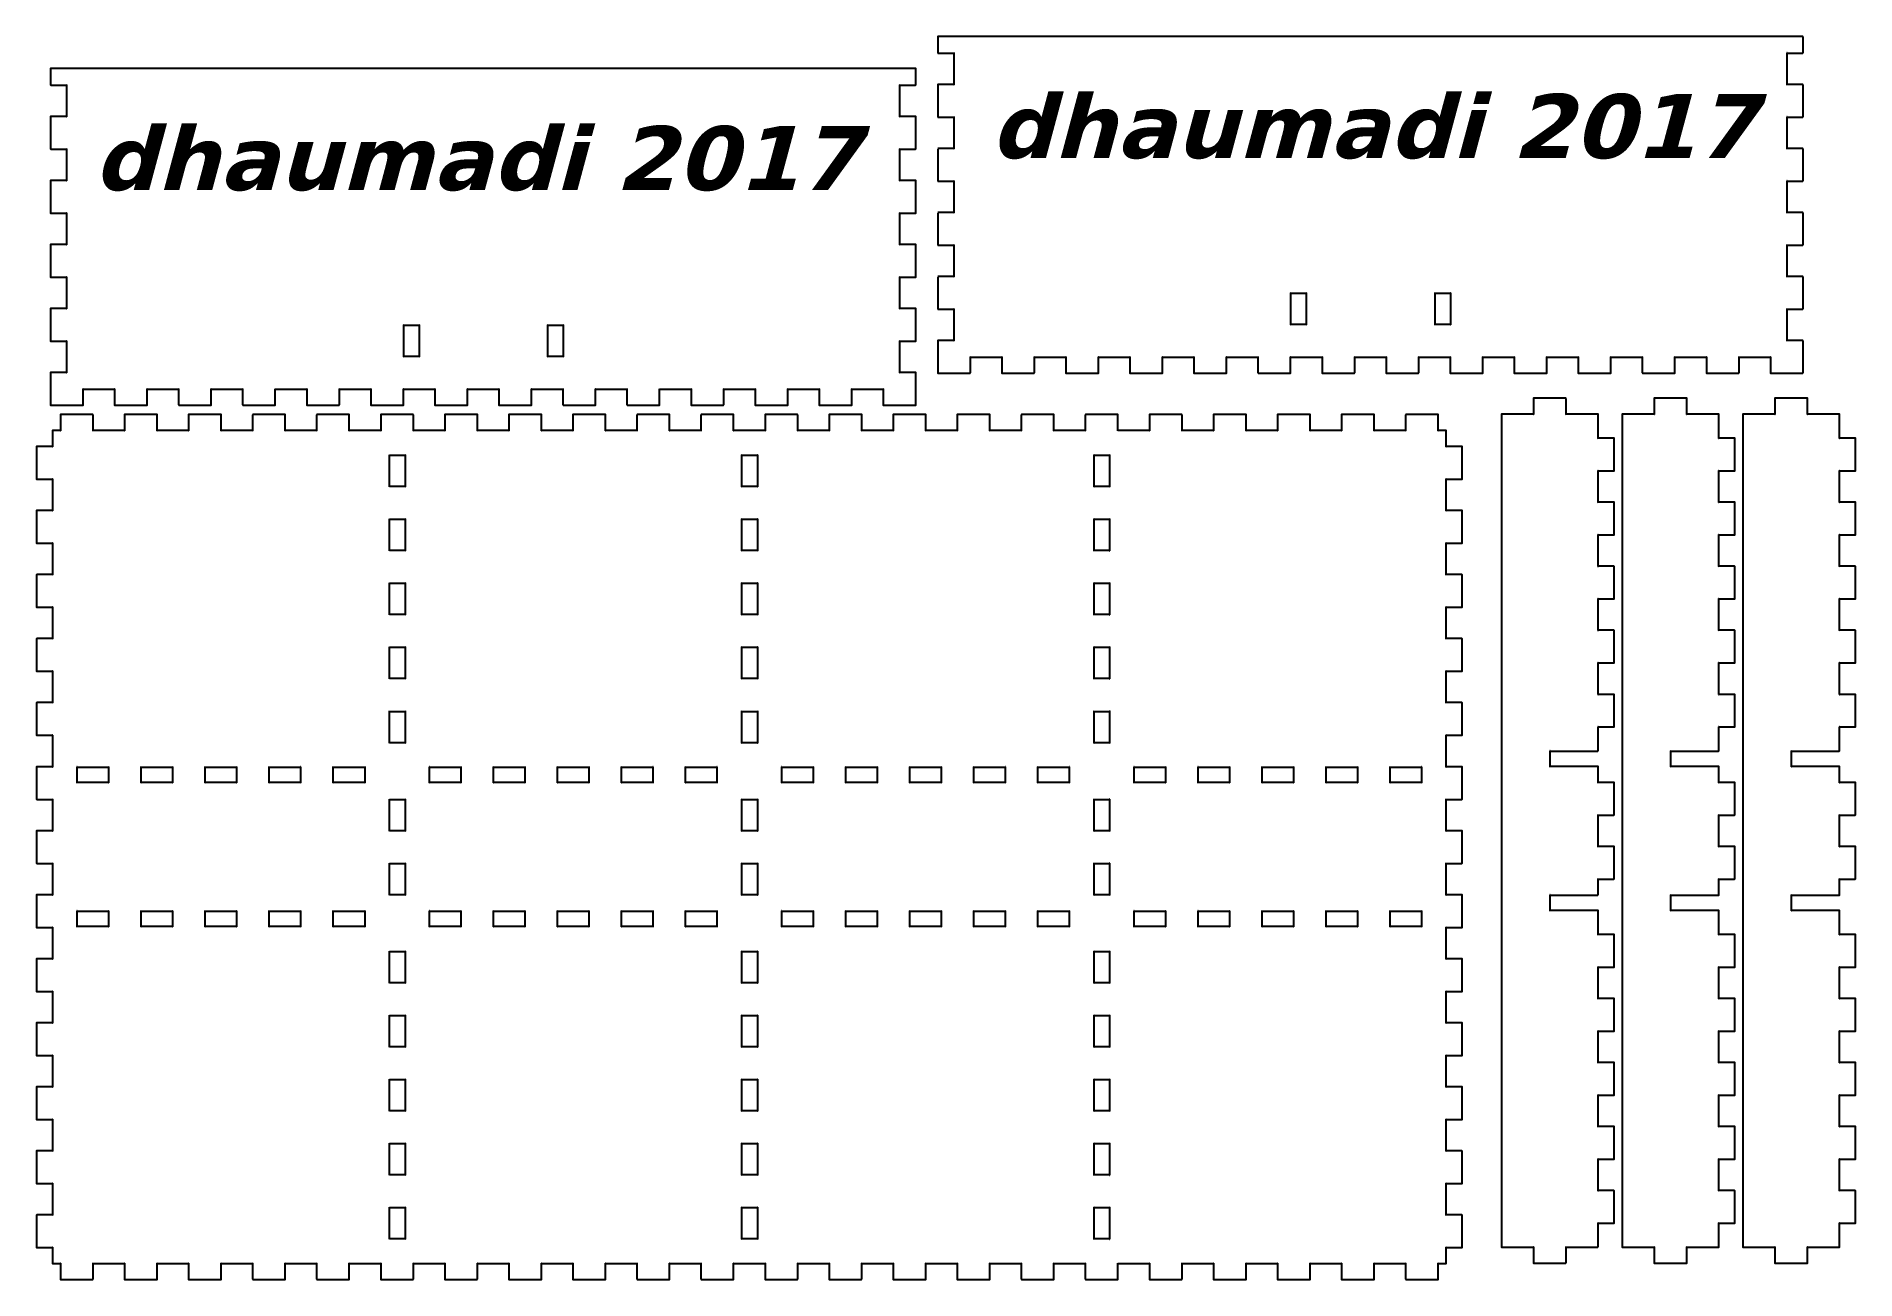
# Model space of a CAD drawing. Header units: millimetres. Extents: x -284 to 284, y -194 to 194.
import ezdxf

# ---------------------------------------------------------------- set-up
doc = ezdxf.new("R2010")
doc.units = ezdxf.units.MM
doc.layers.add('decoupe1', color=7, linetype='Continuous', lineweight=25, true_color=0x000000)
doc.layers.add('logo', color=7, linetype='Continuous', lineweight=25, true_color=0x000000)
doc.styles.add('textstyle0', font='')
doc.styles.add('textstyle1', font='')
doc.styles.get('textstyle0').set_extended_font_data('1CamBam_Stick_5', italic=True, bold=True)
doc.styles.get('textstyle1').set_extended_font_data('1CamBam_Stick_5', italic=True, bold=True)

msp = doc.modelspace()

# ---------------------------------------------------------------- texts
at = {"layer": 'logo', "char_height": 10, "attachment_point": 5}
for insert, style in [((133.5, 165.95), 'textstyle1'), ((-146.5, 155.95), 'textstyle0')]:
    msp.add_mtext('\\fDejaVu Sans|b1|i1|c0|p0;\\H20;dhaumadi 2017', dxfattribs=dict(at, insert=insert, style=style))

# ---------------------------------------------------------------- linework, layer by layer
at = {"layer": 'decoupe1', "color": 7, "true_color": 0xffffff}
for points in [[(-2.6, 194.05), (-2.6, 194.05), (-2.6, 189.05)], [(267.5, 194.15), (262.5, 194.15), (2.5, 194.15), (-2.5, 194.15)], [(267.6, 189.05), (267.6, 194.05)], [(-2.5, 188.95), (2.5, 188.95)], [(2.4, 189.05), (2.4, 179.05)], [(262.5, 188.95), (267.5, 188.95)], [(262.6, 179.05), (262.6, 189.05)], [(-279.6, 184.05), (-279.6, 184.05), (-279.6, 179.05)], [(-9.5, 184.15), (-14.5, 184.15), (-274.5, 184.15), (-279.5, 184.15)], [(-9.4, 179.05), (-9.4, 184.05)], [(-279.5, 178.95), (-274.5, 178.95)], [(-274.6, 179.05), (-274.6, 169.05)], [(-14.5, 178.95), (-9.5, 178.95)], [(-14.4, 169.05), (-14.4, 179.05)], [(2.5, 179.15), (-2.5, 179.15)], [(-2.5, 178.95), (-2.5, 168.95)], [(267.5, 179.15), (262.5, 179.15)], [(267.6, 169.05), (267.6, 179.05)], [(-279.6, 169.05), (-279.6, 159.05)], [(-274.5, 169.15), (-279.5, 169.15)], [(-9.5, 169.15), (-14.5, 169.15)], [(-9.4, 159.05), (-9.4, 169.05)], [(-2.5, 168.95), (2.5, 168.95)], [(2.4, 169.05), (2.4, 159.05)], [(262.5, 168.95), (267.5, 168.95)], [(262.6, 159.05), (262.6, 169.05)], [(-274.6, 159.05), (-274.6, 149.05)], [(-14.4, 149.05), (-14.4, 159.05)], [(2.5, 159.15), (-2.5, 159.15)], [(267.5, 159.15), (262.5, 159.15)], [(267.6, 149.05), (267.6, 159.05)], [(-279.5, 158.95), (-274.5, 158.95)], [(-14.5, 158.95), (-9.5, 158.95)], [(-2.5, 158.95), (-2.5, 148.95)], [(-279.6, 149.05), (-279.6, 139.05)], [(-274.5, 149.15), (-279.5, 149.15)], [(-9.5, 149.15), (-14.5, 149.15)], [(-9.4, 139.05), (-9.4, 149.05)], [(-2.5, 148.95), (2.5, 148.95)], [(2.4, 149.05), (2.4, 139.05)], [(262.5, 148.95), (267.5, 148.95)], [(262.6, 139.05), (262.6, 149.05)], [(-279.5, 138.95), (-274.5, 138.95)], [(-274.6, 139.05), (-274.6, 129.05)], [(-14.5, 138.95), (-9.5, 138.95)], [(-14.4, 129.05), (-14.4, 139.05)], [(2.5, 139.15), (-2.5, 139.15)], [(-2.5, 138.95), (-2.5, 128.95)], [(267.5, 139.15), (262.5, 139.15)], [(267.6, 129.05), (267.6, 139.05)], [(-279.6, 129.05), (-279.6, 119.05)], [(-274.5, 129.15), (-279.5, 129.15)], [(-9.5, 129.15), (-14.5, 129.15)], [(-9.4, 119.05), (-9.4, 129.05)], [(-2.5, 128.95), (2.5, 128.95)], [(2.4, 129.05), (2.4, 119.05)], [(262.5, 128.95), (267.5, 128.95)], [(262.6, 119.05), (262.6, 129.05)], [(-279.5, 118.95), (-274.5, 118.95)], [(-274.6, 119.05), (-274.6, 109.05)], [(-14.5, 118.95), (-9.5, 118.95)], [(-14.4, 109.05), (-14.4, 119.05)], [(2.5, 119.15), (-2.5, 119.15)], [(-2.5, 118.95), (-2.5, 108.95)], [(267.5, 119.15), (262.5, 119.15)], [(267.6, 109.05), (267.6, 119.05)], [(-279.6, 109.05), (-279.6, 99.05)], [(-274.5, 109.15), (-279.5, 109.15)], [(-9.5, 109.15), (-14.5, 109.15)], [(-9.4, 99.05), (-9.4, 109.05)], [(-2.5, 108.95), (2.5, 108.95)], [(2.4, 109.05), (2.4, 99.05)], [(262.5, 108.95), (267.5, 108.95)], [(262.6, 99.05), (262.6, 109.05)], [(-279.5, 98.95), (-274.5, 98.95)], [(-274.6, 99.05), (-274.6, 89.05)], [(-14.5, 98.95), (-9.5, 98.95)], [(-14.4, 89.05), (-14.4, 99.05)], [(-2.6, 99.05), (-2.6, 94.05), (-2.6, 89.05)], [(2.5, 99.15), (-2.5, 99.15)], [(267.5, 99.15), (262.5, 99.15)], [(267.6, 89.05), (267.6, 94.05), (267.6, 99.05)], [(7.5, 93.95), (17.5, 93.95)], [(7.6, 89.05), (7.6, 94.05)], [(17.4, 94.05), (17.4, 89.05)], [(27.5, 93.95), (37.5, 93.95)], [(27.6, 89.05), (27.6, 94.05)], [(37.4, 94.05), (37.4, 89.05)], [(47.5, 93.95), (57.5, 93.95)], [(47.6, 89.05), (47.6, 94.05)], [(57.4, 94.05), (57.4, 89.05)], [(67.5, 93.95), (77.5, 93.95)], [(67.6, 89.05), (67.6, 94.05)], [(77.4, 94.05), (77.4, 89.05)], [(87.5, 93.95), (97.5, 93.95)], [(87.6, 89.05), (87.6, 94.05)], [(97.4, 94.05), (97.4, 89.05)], [(107.5, 93.95), (117.5, 93.95)], [(107.6, 89.05), (107.6, 94.05)], [(117.4, 94.05), (117.4, 89.05)], [(127.5, 93.95), (137.5, 93.95)], [(127.6, 89.05), (127.6, 94.05)], [(137.4, 94.05), (137.4, 89.05)], [(147.5, 93.95), (157.5, 93.95)], [(147.6, 89.05), (147.6, 94.05)], [(157.4, 94.05), (157.4, 89.05)], [(167.5, 93.95), (177.5, 93.95)], [(167.6, 89.05), (167.6, 94.05)], [(177.4, 94.05), (177.4, 89.05)], [(187.5, 93.95), (197.5, 93.95)], [(187.6, 89.05), (187.6, 94.05)], [(197.4, 94.05), (197.4, 89.05)], [(207.5, 93.95), (217.5, 93.95)], [(207.6, 89.05), (207.6, 94.05)], [(217.4, 94.05), (217.4, 89.05)], [(227.5, 93.95), (237.5, 93.95)], [(227.6, 89.05), (227.6, 94.05)], [(237.4, 94.05), (237.4, 89.05)], [(247.5, 93.95), (257.5, 93.95)], [(247.6, 89.05), (247.6, 94.05)], [(257.4, 94.05), (257.4, 89.05)], [(-279.6, 89.05), (-279.6, 84.05), (-279.6, 79.05)], [(-274.5, 89.15), (-279.5, 89.15)], [(-9.5, 89.15), (-14.5, 89.15)], [(-9.4, 79.05), (-9.4, 84.05), (-9.4, 89.05)], [(-2.5, 88.95), (2.5, 88.95)], [(2.5, 88.95), (7.5, 88.95)], [(17.5, 88.95), (27.5, 88.95)], [(37.5, 88.95), (47.5, 88.95)], [(57.5, 88.95), (67.5, 88.95)], [(77.5, 88.95), (87.5, 88.95)], [(97.5, 88.95), (107.5, 88.95)], [(117.5, 88.95), (127.5, 88.95)], [(137.5, 88.95), (147.5, 88.95)], [(157.5, 88.95), (167.5, 88.95)], [(177.5, 88.95), (187.5, 88.95)], [(197.5, 88.95), (207.5, 88.95)], [(217.5, 88.95), (227.5, 88.95)], [(237.5, 88.95), (247.5, 88.95)], [(257.5, 88.95), (262.5, 88.95), (267.5, 88.95)], [(-269.5, 83.95), (-259.5, 83.95)], [(-269.4, 79.05), (-269.4, 84.05)], [(-259.6, 84.05), (-259.6, 79.05)], [(-249.5, 83.95), (-239.5, 83.95)], [(-249.4, 79.05), (-249.4, 84.05)], [(-239.6, 84.05), (-239.6, 79.05)], [(-229.5, 83.95), (-219.5, 83.95)], [(-229.4, 79.05), (-229.4, 84.05)], [(-219.6, 84.05), (-219.6, 79.05)], [(-209.5, 83.95), (-199.5, 83.95)], [(-209.4, 79.05), (-209.4, 84.05)], [(-199.6, 84.05), (-199.6, 79.05)], [(-189.5, 83.95), (-179.5, 83.95)], [(-189.4, 79.05), (-189.4, 84.05)], [(-179.6, 84.05), (-179.6, 79.05)], [(-169.5, 83.95), (-159.5, 83.95)], [(-169.4, 79.05), (-169.4, 84.05)], [(-159.6, 84.05), (-159.6, 79.05)], [(-149.5, 83.95), (-139.5, 83.95)], [(-149.4, 79.05), (-149.4, 84.05)], [(-139.6, 84.05), (-139.6, 79.05)], [(-129.5, 83.95), (-119.5, 83.95)], [(-129.4, 79.05), (-129.4, 84.05)], [(-119.6, 84.05), (-119.6, 79.05)], [(-109.5, 83.95), (-99.5, 83.95)], [(-109.4, 79.05), (-109.4, 84.05)], [(-99.6, 84.05), (-99.6, 79.05)], [(-89.5, 83.95), (-79.5, 83.95)], [(-89.4, 79.05), (-89.4, 84.05)], [(-79.6, 84.05), (-79.6, 79.05)], [(-69.5, 83.95), (-59.5, 83.95)], [(-69.4, 79.05), (-69.4, 84.05)], [(-59.6, 84.05), (-59.6, 79.05)], [(-49.5, 83.95), (-39.5, 83.95)], [(-49.4, 79.05), (-49.4, 84.05)], [(-39.6, 84.05), (-39.6, 79.05)], [(-29.5, 83.95), (-19.5, 83.95)], [(-29.4, 79.05), (-29.4, 84.05)], [(-19.6, 84.05), (-19.6, 79.05)], [(183.4, 81.05), (183.4, 76.05)], [(193.5, 81.15), (183.5, 81.15)], [(193.6, 76.05), (193.6, 81.05)], [(221.1, 81.05), (221.1, 76.05)], [(231.2, 81.15), (221.2, 81.15)], [(231.3, 76.05), (231.3, 81.05)], [(258.8, 81.05), (258.8, 76.05)], [(268.9, 81.15), (258.9, 81.15)], [(269, 76.05), (269, 81.05)], [(-279.5, 78.95), (-274.5, 78.95)], [(-276.5, 75.95), (-276.5, 70.95)], [(-266.4, 76.05), (-276.4, 76.05)], [(-274.5, 78.95), (-269.5, 78.95)], [(-266.3, 70.95), (-266.3, 75.95)], [(-259.5, 78.95), (-249.5, 78.95)], [(-256.5, 75.95), (-256.5, 70.95)], [(-246.4, 76.05), (-256.4, 76.05)], [(-246.3, 70.95), (-246.3, 75.95)], [(-239.5, 78.95), (-229.5, 78.95)], [(-236.5, 75.95), (-236.5, 70.95)], [(-226.4, 76.05), (-236.4, 76.05)], [(-226.3, 70.95), (-226.3, 75.95)], [(-219.5, 78.95), (-209.5, 78.95)], [(-216.5, 75.95), (-216.5, 70.95)], [(-206.4, 76.05), (-216.4, 76.05)], [(-206.3, 70.95), (-206.3, 75.95)], [(-199.5, 78.95), (-189.5, 78.95)], [(-196.5, 75.95), (-196.5, 70.95)], [(-186.4, 76.05), (-196.4, 76.05)], [(-186.3, 70.95), (-186.3, 75.95)], [(-179.5, 78.95), (-169.5, 78.95)], [(-176.5, 75.95), (-176.5, 70.95)], [(-166.4, 76.05), (-176.4, 76.05)], [(-166.3, 70.95), (-166.3, 75.95)], [(-159.5, 78.95), (-149.5, 78.95)], [(-156.5, 75.95), (-156.5, 70.95)], [(-146.4, 76.05), (-156.4, 76.05)], [(-146.3, 70.95), (-146.3, 75.95)], [(-139.5, 78.95), (-129.5, 78.95)], [(-136.5, 75.95), (-136.5, 70.95)], [(-126.4, 76.05), (-136.4, 76.05)], [(-126.3, 70.95), (-126.3, 75.95)], [(-119.5, 78.95), (-109.5, 78.95)], [(-116.5, 75.95), (-116.5, 70.95)], [(-106.4, 76.05), (-116.4, 76.05)], [(-106.3, 70.95), (-106.3, 75.95)], [(-99.5, 78.95), (-89.5, 78.95)], [(-96.5, 75.95), (-96.5, 70.95)], [(-86.4, 76.05), (-96.4, 76.05)], [(-86.3, 70.95), (-86.3, 75.95)], [(-79.5, 78.95), (-69.5, 78.95)], [(-76.5, 75.95), (-76.5, 70.95)], [(-66.4, 76.05), (-76.4, 76.05)], [(-66.3, 70.95), (-66.3, 75.95)], [(-59.5, 78.95), (-49.5, 78.95)], [(-56.5, 75.95), (-56.5, 70.95)], [(-46.4, 76.05), (-56.4, 76.05)], [(-46.3, 70.95), (-46.3, 75.95)], [(-39.5, 78.95), (-29.5, 78.95)], [(-36.5, 75.95), (-36.5, 70.95)], [(-26.4, 76.05), (-36.4, 76.05)], [(-26.3, 70.95), (-26.3, 75.95)], [(-19.5, 78.95), (-14.5, 78.95), (-9.5, 78.95)], [(-16.5, 75.95), (-16.5, 70.95)], [(-6.4, 76.05), (-16.4, 76.05)], [(-6.3, 70.95), (-6.3, 75.95)], [(3.5, 75.95), (3.5, 70.95)], [(13.6, 76.05), (3.6, 76.05)], [(13.7, 70.95), (13.7, 75.95)], [(23.5, 75.95), (23.5, 70.95)], [(33.6, 76.05), (23.6, 76.05)], [(33.7, 70.95), (33.7, 75.95)], [(43.5, 75.95), (43.5, 70.95)], [(53.6, 76.05), (43.6, 76.05)], [(53.7, 70.95), (53.7, 75.95)], [(63.5, 75.95), (63.5, 70.95)], [(73.6, 76.05), (63.6, 76.05)], [(73.7, 70.95), (73.7, 75.95)], [(83.5, 75.95), (83.5, 70.95)], [(93.6, 76.05), (83.6, 76.05)], [(93.7, 70.95), (93.7, 75.95)], [(103.5, 75.95), (103.5, 70.95)], [(113.6, 76.05), (103.6, 76.05)], [(113.7, 70.95), (113.7, 75.95)], [(123.5, 75.95), (123.5, 70.95)], [(133.6, 76.05), (123.6, 76.05)], [(133.7, 70.95), (133.7, 75.95)], [(143.5, 75.95), (143.5, 70.95)], [(153.6, 76.05), (143.6, 76.05)], [(153.7, 70.95), (153.7, 75.95)], [(173.4, 76.05), (173.4, 76.05), (173.4, -183.95)], [(183.5, 76.15), (173.5, 76.15)], [(203.5, 76.15), (203.5, 76.15), (193.5, 76.15)], [(203.6, 68.55), (203.6, 76.05)], [(211.1, 76.05), (211.1, 76.05), (211.1, -183.95)], [(221.2, 76.15), (211.2, 76.15)], [(241.2, 76.15), (241.2, 76.15), (231.2, 76.15)], [(241.3, 68.55), (241.3, 76.05)], [(248.8, 76.05), (248.8, 76.05), (248.8, -183.95)], [(258.9, 76.15), (248.9, 76.15)], [(278.9, 76.15), (278.9, 76.15), (268.9, 76.15)], [(279, 68.55), (279, 76.05)], [(-279, 70.95), (-279, 70.95), (-279, 65.95)], [(-276.4, 71.05), (-278.9, 71.05)], [(-256.4, 71.05), (-266.4, 71.05)], [(-236.4, 71.05), (-246.4, 71.05)], [(-216.4, 71.05), (-226.4, 71.05)], [(-196.4, 71.05), (-206.4, 71.05)], [(-176.4, 71.05), (-186.4, 71.05)], [(-156.4, 71.05), (-166.4, 71.05)], [(-136.4, 71.05), (-146.4, 71.05)], [(-116.4, 71.05), (-126.4, 71.05)], [(-96.4, 71.05), (-106.4, 71.05)], [(-76.4, 71.05), (-86.4, 71.05)], [(-56.4, 71.05), (-66.4, 71.05)], [(-36.4, 71.05), (-46.4, 71.05)], [(-16.4, 71.05), (-26.4, 71.05)], [(3.6, 71.05), (-6.4, 71.05)], [(23.6, 71.05), (13.6, 71.05)], [(43.6, 71.05), (33.6, 71.05)], [(63.6, 71.05), (53.6, 71.05)], [(83.6, 71.05), (73.6, 71.05)], [(103.6, 71.05), (93.6, 71.05)], [(123.6, 71.05), (113.6, 71.05)], [(143.6, 71.05), (133.6, 71.05)], [(156.1, 71.05), (156.1, 71.05), (153.6, 71.05)], [(156.2, 65.95), (156.2, 70.95)], [(208.5, 68.65), (203.5, 68.65)], [(208.6, 58.55), (208.6, 68.55)], [(246.2, 68.65), (241.2, 68.65)], [(246.3, 58.55), (246.3, 68.55)], [(283.9, 68.65), (278.9, 68.65)], [(284, 58.55), (284, 68.55)], [(-284, 65.95), (-284, 55.95)], [(-278.9, 66.05), (-283.9, 66.05)], [(161.1, 66.05), (156.1, 66.05)], [(161.2, 55.95), (161.2, 65.95)], [(203.5, 58.45), (208.5, 58.45)], [(203.6, 48.55), (203.6, 58.55)], [(241.2, 58.45), (246.2, 58.45)], [(241.3, 48.55), (241.3, 58.55)], [(278.9, 58.45), (283.9, 58.45)], [(279, 48.55), (279, 58.55)], [(-283.9, 55.85), (-278.9, 55.85)], [(-279, 55.95), (-279, 45.95)], [(156.1, 55.85), (161.1, 55.85)], [(156.2, 45.95), (156.2, 55.95)], [(-284, 45.95), (-284, 35.95)], [(-278.9, 46.05), (-283.9, 46.05)], [(161.1, 46.05), (156.1, 46.05)], [(161.2, 35.95), (161.2, 45.95)], [(208.5, 48.65), (203.5, 48.65)], [(208.6, 38.55), (208.6, 48.55)], [(246.2, 48.65), (241.2, 48.65)], [(246.3, 38.55), (246.3, 48.55)], [(283.9, 48.65), (278.9, 48.65)], [(284, 38.55), (284, 48.55)], [(-283.9, 35.85), (-278.9, 35.85)], [(-279, 35.95), (-279, 25.95)], [(156.1, 35.85), (161.1, 35.85)], [(156.2, 25.95), (156.2, 35.95)], [(203.5, 38.45), (208.5, 38.45)], [(203.6, 28.55), (203.6, 38.55)], [(241.2, 38.45), (246.2, 38.45)], [(241.3, 28.55), (241.3, 38.55)], [(278.9, 38.45), (283.9, 38.45)], [(279, 28.55), (279, 38.55)], [(208.5, 28.65), (203.5, 28.65)], [(208.6, 18.55), (208.6, 28.55)], [(246.2, 28.65), (241.2, 28.65)], [(246.3, 18.55), (246.3, 28.55)], [(283.9, 28.65), (278.9, 28.65)], [(284, 18.55), (284, 28.55)], [(-284, 25.95), (-284, 15.95)], [(-278.9, 26.05), (-283.9, 26.05)], [(161.1, 26.05), (156.1, 26.05)], [(161.2, 15.95), (161.2, 25.95)], [(203.5, 18.45), (208.5, 18.45)], [(203.6, 8.55), (203.6, 18.55)], [(241.2, 18.45), (246.2, 18.45)], [(241.3, 8.55), (241.3, 18.55)], [(278.9, 18.45), (283.9, 18.45)], [(279, 8.55), (279, 18.55)], [(-283.9, 15.85), (-278.9, 15.85)], [(-279, 15.95), (-279, 5.95)], [(156.1, 15.85), (161.1, 15.85)], [(156.2, 5.95), (156.2, 15.95)], [(-284, 5.95), (-284, -4.05)], [(-278.9, 6.05), (-283.9, 6.05)], [(161.1, 6.05), (156.1, 6.05)], [(161.2, -4.05), (161.2, 5.95)], [(208.5, 8.65), (203.5, 8.65)], [(208.6, -1.45), (208.6, 8.55)], [(246.2, 8.65), (241.2, 8.65)], [(246.3, -1.45), (246.3, 8.55)], [(283.9, 8.65), (278.9, 8.65)], [(284, -1.45), (284, 8.55)], [(-283.9, -4.15), (-278.9, -4.15)], [(-279, -4.05), (-279, -14.05)], [(156.1, -4.15), (161.1, -4.15)], [(156.2, -14.05), (156.2, -4.05)], [(203.5, -1.55), (208.5, -1.55)], [(203.6, -11.45), (203.6, -1.45)], [(241.2, -1.55), (246.2, -1.55)], [(241.3, -11.45), (241.3, -1.45)], [(278.9, -1.55), (283.9, -1.55)], [(279, -11.45), (279, -1.45)], [(208.5, -11.35), (203.5, -11.35)], [(246.2, -11.35), (241.2, -11.35)], [(283.9, -11.35), (278.9, -11.35)], [(-284, -14.05), (-284, -24.05)], [(-278.9, -13.95), (-283.9, -13.95)], [(161.1, -13.95), (156.1, -13.95)], [(161.2, -24.05), (161.2, -14.05)], [(208.6, -21.45), (208.6, -11.45)], [(246.3, -21.45), (246.3, -11.45)], [(284, -21.45), (284, -11.45)], [(203.5, -21.55), (208.5, -21.55)], [(203.6, -28.95), (203.6, -21.45)], [(241.2, -21.55), (246.2, -21.55)], [(241.3, -28.95), (241.3, -21.45)], [(278.9, -21.55), (283.9, -21.55)], [(279, -28.95), (279, -21.45)], [(-283.9, -24.15), (-278.9, -24.15)], [(-279, -24.05), (-279, -34.05)], [(156.1, -24.15), (161.1, -24.15)], [(156.2, -34.05), (156.2, -24.05)], [(-284, -34.05), (-284, -44.05)], [(-278.9, -33.95), (-283.9, -33.95)], [(161.1, -33.95), (156.1, -33.95)], [(161.2, -44.05), (161.2, -34.05)], [(188.5, -29.05), (203.5, -29.05)], [(203.5, -33.85), (188.5, -33.85)], [(188.6, -33.95), (188.6, -28.95)], [(203.6, -38.95), (203.6, -33.95)], [(226.2, -29.05), (241.2, -29.05)], [(241.2, -33.85), (226.2, -33.85)], [(226.3, -33.95), (226.3, -28.95)], [(241.3, -38.95), (241.3, -33.95)], [(263.9, -29.05), (278.9, -29.05)], [(278.9, -33.85), (263.9, -33.85)], [(264, -33.95), (264, -28.95)], [(279, -38.95), (279, -33.95)], [(208.5, -38.85), (203.5, -38.85)], [(208.6, -48.95), (208.6, -38.95)], [(246.2, -38.85), (241.2, -38.85)], [(246.3, -48.95), (246.3, -38.95)], [(283.9, -38.85), (278.9, -38.85)], [(284, -48.95), (284, -38.95)], [(-283.9, -44.15), (-278.9, -44.15)], [(-279, -44.05), (-279, -54.05)], [(156.1, -44.15), (161.1, -44.15)], [(156.2, -54.05), (156.2, -44.05)], [(203.5, -49.05), (208.5, -49.05)], [(203.6, -58.95), (203.6, -48.95)], [(241.2, -49.05), (246.2, -49.05)], [(241.3, -58.95), (241.3, -48.95)], [(278.9, -49.05), (283.9, -49.05)], [(279, -58.95), (279, -48.95)], [(-284, -54.05), (-284, -64.05)], [(-278.9, -53.95), (-283.9, -53.95)], [(161.1, -53.95), (156.1, -53.95)], [(161.2, -64.05), (161.2, -54.05)], [(208.5, -58.85), (203.5, -58.85)], [(208.6, -68.95), (208.6, -58.95)], [(246.2, -58.85), (241.2, -58.85)], [(246.3, -68.95), (246.3, -58.95)], [(283.9, -58.85), (278.9, -58.85)], [(284, -68.95), (284, -58.95)], [(-283.9, -64.15), (-278.9, -64.15)], [(-279, -64.05), (-279, -74.05)], [(156.1, -64.15), (161.1, -64.15)], [(156.2, -74.05), (156.2, -64.05)], [(203.5, -69.05), (208.5, -69.05)], [(203.6, -73.95), (203.6, -68.95)], [(241.2, -69.05), (246.2, -69.05)], [(241.3, -73.95), (241.3, -68.95)], [(278.9, -69.05), (283.9, -69.05)], [(279, -73.95), (279, -68.95)], [(-284, -74.05), (-284, -84.05)], [(-278.9, -73.95), (-283.9, -73.95)], [(161.1, -73.95), (156.1, -73.95)], [(161.2, -84.05), (161.2, -74.05)], [(188.5, -74.05), (203.5, -74.05)], [(203.5, -78.85), (188.5, -78.85)], [(188.6, -78.95), (188.6, -73.95)], [(203.6, -86.45), (203.6, -78.95)], [(226.2, -74.05), (241.2, -74.05)], [(241.2, -78.85), (226.2, -78.85)], [(226.3, -78.95), (226.3, -73.95)], [(241.3, -86.45), (241.3, -78.95)], [(263.9, -74.05), (278.9, -74.05)], [(278.9, -78.85), (263.9, -78.85)], [(264, -78.95), (264, -73.95)], [(279, -86.45), (279, -78.95)], [(-283.9, -84.15), (-278.9, -84.15)], [(-279, -84.05), (-279, -94.05)], [(156.1, -84.15), (161.1, -84.15)], [(156.2, -94.05), (156.2, -84.05)], [(208.5, -86.35), (203.5, -86.35)], [(208.6, -96.45), (208.6, -86.45)], [(246.2, -86.35), (241.2, -86.35)], [(246.3, -96.45), (246.3, -86.45)], [(283.9, -86.35), (278.9, -86.35)], [(284, -96.45), (284, -86.45)], [(-284, -94.05), (-284, -104.05)], [(-278.9, -93.95), (-283.9, -93.95)], [(161.1, -93.95), (156.1, -93.95)], [(161.2, -104.05), (161.2, -94.05)], [(203.5, -96.55), (208.5, -96.55)], [(203.6, -106.45), (203.6, -96.45)], [(241.2, -96.55), (246.2, -96.55)], [(241.3, -106.45), (241.3, -96.45)], [(278.9, -96.55), (283.9, -96.55)], [(279, -106.45), (279, -96.45)], [(-283.9, -104.15), (-278.9, -104.15)], [(-279, -104.05), (-279, -114.05)], [(156.1, -104.15), (161.1, -104.15)], [(156.2, -114.05), (156.2, -104.05)], [(208.5, -106.35), (203.5, -106.35)], [(208.6, -116.45), (208.6, -106.45)], [(246.2, -106.35), (241.2, -106.35)], [(246.3, -116.45), (246.3, -106.45)], [(283.9, -106.35), (278.9, -106.35)], [(284, -116.45), (284, -106.45)], [(-284, -114.05), (-284, -124.05)], [(-278.9, -113.95), (-283.9, -113.95)], [(161.1, -113.95), (156.1, -113.95)], [(161.2, -124.05), (161.2, -114.05)], [(203.5, -116.55), (208.5, -116.55)], [(203.6, -126.45), (203.6, -116.45)], [(241.2, -116.55), (246.2, -116.55)], [(241.3, -126.45), (241.3, -116.45)], [(278.9, -116.55), (283.9, -116.55)], [(279, -126.45), (279, -116.45)], [(-283.9, -124.15), (-278.9, -124.15)], [(-279, -124.05), (-279, -134.05)], [(156.1, -124.15), (161.1, -124.15)], [(156.2, -134.05), (156.2, -124.05)], [(208.5, -126.35), (203.5, -126.35)], [(208.6, -136.45), (208.6, -126.45)], [(246.2, -126.35), (241.2, -126.35)], [(246.3, -136.45), (246.3, -126.45)], [(283.9, -126.35), (278.9, -126.35)], [(284, -136.45), (284, -126.45)], [(-284, -134.05), (-284, -144.05)], [(-278.9, -133.95), (-283.9, -133.95)], [(161.1, -133.95), (156.1, -133.95)], [(161.2, -144.05), (161.2, -134.05)], [(203.5, -136.55), (208.5, -136.55)], [(203.6, -146.45), (203.6, -136.45)], [(241.2, -136.55), (246.2, -136.55)], [(241.3, -146.45), (241.3, -136.45)], [(278.9, -136.55), (283.9, -136.55)], [(279, -146.45), (279, -136.45)], [(-283.9, -144.15), (-278.9, -144.15)], [(-279, -144.05), (-279, -154.05)], [(156.1, -144.15), (161.1, -144.15)], [(156.2, -154.05), (156.2, -144.05)], [(208.5, -146.35), (203.5, -146.35)], [(208.6, -156.45), (208.6, -146.45)], [(246.2, -146.35), (241.2, -146.35)], [(246.3, -156.45), (246.3, -146.45)], [(283.9, -146.35), (278.9, -146.35)], [(284, -156.45), (284, -146.45)], [(-284, -154.05), (-284, -164.05)], [(-278.9, -153.95), (-283.9, -153.95)], [(161.1, -153.95), (156.1, -153.95)], [(161.2, -164.05), (161.2, -154.05)], [(203.5, -156.55), (208.5, -156.55)], [(203.6, -166.45), (203.6, -156.45)], [(241.2, -156.55), (246.2, -156.55)], [(241.3, -166.45), (241.3, -156.45)], [(278.9, -156.55), (283.9, -156.55)], [(279, -166.45), (279, -156.45)], [(-283.9, -164.15), (-278.9, -164.15)], [(-279, -164.05), (-279, -174.05)], [(156.1, -164.15), (161.1, -164.15)], [(156.2, -174.05), (156.2, -164.05)], [(208.5, -166.35), (203.5, -166.35)], [(208.6, -176.45), (208.6, -166.45)], [(246.2, -166.35), (241.2, -166.35)], [(246.3, -176.45), (246.3, -166.45)], [(283.9, -166.35), (278.9, -166.35)], [(284, -176.45), (284, -166.45)], [(-284, -174.05), (-284, -184.05)], [(-278.9, -173.95), (-283.9, -173.95)], [(161.1, -173.95), (156.1, -173.95)], [(161.2, -184.05), (161.2, -174.05)], [(203.5, -176.55), (208.5, -176.55)], [(203.6, -183.95), (203.6, -176.45)], [(241.2, -176.55), (246.2, -176.55)], [(241.3, -183.95), (241.3, -176.45)], [(278.9, -176.55), (283.9, -176.55)], [(279, -183.95), (279, -176.45)], [(-283.9, -184.15), (-278.9, -184.15)], [(-279, -184.05), (-279, -189.05)], [(156.1, -184.15), (161.1, -184.15)], [(156.2, -189.05), (156.2, -184.05)], [(173.5, -184.05), (173.5, -184.05), (183.5, -184.05)], [(183.4, -183.95), (183.4, -188.95)], [(193.5, -184.05), (203.5, -184.05)], [(193.6, -188.95), (193.6, -183.95)], [(211.2, -184.05), (211.2, -184.05), (221.2, -184.05)], [(221.1, -183.95), (221.1, -188.95)], [(231.2, -184.05), (241.2, -184.05)], [(231.3, -188.95), (231.3, -183.95)], [(248.9, -184.05), (248.9, -184.05), (258.9, -184.05)], [(258.8, -183.95), (258.8, -188.95)], [(268.9, -184.05), (278.9, -184.05)], [(269, -188.95), (269, -183.95)], [(-278.9, -189.15), (-276.4, -189.15)], [(-276.5, -189.05), (-276.5, -194.05)], [(-266.4, -189.15), (-256.4, -189.15)], [(-266.3, -194.05), (-266.3, -189.05)], [(-256.5, -189.05), (-256.5, -194.05)], [(-246.4, -189.15), (-236.4, -189.15)], [(-246.3, -194.05), (-246.3, -189.05)], [(-236.5, -189.05), (-236.5, -194.05)], [(-226.4, -189.15), (-216.4, -189.15)], [(-226.3, -194.05), (-226.3, -189.05)], [(-216.5, -189.05), (-216.5, -194.05)], [(-206.4, -189.15), (-196.4, -189.15)], [(-206.3, -194.05), (-206.3, -189.05)], [(-196.5, -189.05), (-196.5, -194.05)], [(-186.4, -189.15), (-176.4, -189.15)], [(-186.3, -194.05), (-186.3, -189.05)], [(-176.5, -189.05), (-176.5, -194.05)], [(-166.4, -189.15), (-156.4, -189.15)], [(-166.3, -194.05), (-166.3, -189.05)], [(-156.5, -189.05), (-156.5, -194.05)], [(-146.4, -189.15), (-136.4, -189.15)], [(-146.3, -194.05), (-146.3, -189.05)], [(-136.5, -189.05), (-136.5, -194.05)], [(-126.4, -189.15), (-116.4, -189.15)], [(-126.3, -194.05), (-126.3, -189.05)], [(-116.5, -189.05), (-116.5, -194.05)], [(-106.4, -189.15), (-96.4, -189.15)], [(-106.3, -194.05), (-106.3, -189.05)], [(-96.5, -189.05), (-96.5, -194.05)], [(-86.4, -189.15), (-76.4, -189.15)], [(-86.3, -194.05), (-86.3, -189.05)], [(-76.5, -189.05), (-76.5, -194.05)], [(-66.4, -189.15), (-56.4, -189.15)], [(-66.3, -194.05), (-66.3, -189.05)], [(-56.5, -189.05), (-56.5, -194.05)], [(-46.4, -189.15), (-36.4, -189.15)], [(-46.3, -194.05), (-46.3, -189.05)], [(-36.5, -189.05), (-36.5, -194.05)], [(-26.4, -189.15), (-16.4, -189.15)], [(-26.3, -194.05), (-26.3, -189.05)], [(-16.5, -189.05), (-16.5, -194.05)], [(-6.4, -189.15), (3.6, -189.15)], [(-6.3, -194.05), (-6.3, -189.05)], [(3.5, -189.05), (3.5, -194.05)], [(13.6, -189.15), (23.6, -189.15)], [(13.7, -194.05), (13.7, -189.05)], [(23.5, -189.05), (23.5, -194.05)], [(33.6, -189.15), (43.6, -189.15)], [(33.7, -194.05), (33.7, -189.05)], [(43.5, -189.05), (43.5, -194.05)], [(53.6, -189.15), (63.6, -189.15)], [(53.7, -194.05), (53.7, -189.05)], [(63.5, -189.05), (63.5, -194.05)], [(73.6, -189.15), (83.6, -189.15)], [(73.7, -194.05), (73.7, -189.05)], [(83.5, -189.05), (83.5, -194.05)], [(93.6, -189.15), (103.6, -189.15)], [(93.7, -194.05), (93.7, -189.05)], [(103.5, -189.05), (103.5, -194.05)], [(113.6, -189.15), (123.6, -189.15)], [(113.7, -194.05), (113.7, -189.05)], [(123.5, -189.05), (123.5, -194.05)], [(133.6, -189.15), (143.6, -189.15)], [(133.7, -194.05), (133.7, -189.05)], [(143.5, -189.05), (143.5, -194.05)], [(153.6, -189.15), (156.1, -189.15)], [(153.7, -194.05), (153.7, -189.05)], [(183.5, -189.05), (193.5, -189.05)], [(221.2, -189.05), (231.2, -189.05)], [(258.9, -189.05), (268.9, -189.05)], [(-276.4, -194.15), (-266.4, -194.15)], [(-256.4, -194.15), (-246.4, -194.15)], [(-236.4, -194.15), (-226.4, -194.15)], [(-216.4, -194.15), (-206.4, -194.15)], [(-196.4, -194.15), (-186.4, -194.15)], [(-176.4, -194.15), (-166.4, -194.15)], [(-156.4, -194.15), (-146.4, -194.15)], [(-136.4, -194.15), (-126.4, -194.15)], [(-116.4, -194.15), (-106.4, -194.15)], [(-96.4, -194.15), (-86.4, -194.15)], [(-76.4, -194.15), (-66.4, -194.15)], [(-56.4, -194.15), (-46.4, -194.15)], [(-36.4, -194.15), (-26.4, -194.15)], [(-16.4, -194.15), (-6.4, -194.15)], [(3.6, -194.15), (13.6, -194.15)], [(23.6, -194.15), (33.6, -194.15)], [(43.6, -194.15), (53.6, -194.15)], [(63.6, -194.15), (73.6, -194.15)], [(83.6, -194.15), (93.6, -194.15)], [(103.6, -194.15), (113.6, -194.15)], [(123.6, -194.15), (133.6, -194.15)], [(143.6, -194.15), (153.6, -194.15)]]:
    msp.add_lwpolyline(points, dxfattribs=at)
at = {"layer": 'decoupe1', "color": 5, "true_color": 0x0000ff}
for points in [[(107.6, 113.95), (112.6, 113.95)], [(107.7, 104.05), (107.7, 114.05)], [(112.49, 114.05), (112.49, 104.05)], [(152.6, 113.95), (157.6, 113.95)], [(152.7, 104.05), (152.7, 114.05)], [(157.49, 114.05), (157.49, 104.05)], [(-169.4, 103.95), (-164.4, 103.95)], [(-169.3, 94.05), (-169.3, 104.05)], [(-164.51, 104.05), (-164.51, 94.05)], [(-124.4, 103.95), (-119.4, 103.95)], [(-124.3, 94.05), (-124.3, 104.05)], [(-119.51, 104.05), (-119.51, 94.05)], [(112.6, 104.15), (107.6, 104.15)], [(157.6, 104.15), (152.6, 104.15)], [(-164.4, 94.15), (-169.4, 94.15)], [(-119.4, 94.15), (-124.4, 94.15)], [(-173.8, 63.34), (-168.8, 63.34)], [(-173.7, 53.45), (-173.7, 63.45)], [(-168.9, 63.45), (-168.9, 53.45)], [(-63.8, 63.34), (-58.8, 63.34)], [(-63.7, 53.45), (-63.7, 63.45)], [(-58.9, 63.45), (-58.9, 53.45)], [(46.2, 63.34), (51.2, 63.34)], [(46.3, 53.45), (46.3, 63.45)], [(51.1, 63.45), (51.1, 53.45)], [(-168.8, 53.55), (-173.8, 53.55)], [(-58.8, 53.55), (-63.8, 53.55)], [(51.2, 53.55), (46.2, 53.55)], [(-173.8, 43.34), (-168.8, 43.34)], [(-173.7, 33.45), (-173.7, 43.45)], [(-168.9, 43.45), (-168.9, 33.45)], [(-63.8, 43.34), (-58.8, 43.34)], [(-63.7, 33.45), (-63.7, 43.45)], [(-58.9, 43.45), (-58.9, 33.45)], [(46.2, 43.34), (51.2, 43.34)], [(46.3, 33.45), (46.3, 43.45)], [(51.1, 43.45), (51.1, 33.45)], [(-168.8, 33.55), (-173.8, 33.55)], [(-58.8, 33.55), (-63.8, 33.55)], [(51.2, 33.55), (46.2, 33.55)], [(-173.8, 23.34), (-168.8, 23.34)], [(-173.7, 13.45), (-173.7, 23.45)], [(-168.9, 23.45), (-168.9, 13.45)], [(-63.8, 23.34), (-58.8, 23.34)], [(-63.7, 13.45), (-63.7, 23.45)], [(-58.9, 23.45), (-58.9, 13.45)], [(46.2, 23.34), (51.2, 23.34)], [(46.3, 13.45), (46.3, 23.45)], [(51.1, 23.45), (51.1, 13.45)], [(-168.8, 13.55), (-173.8, 13.55)], [(-58.8, 13.55), (-63.8, 13.55)], [(51.2, 13.55), (46.2, 13.55)], [(-173.8, 3.34), (-168.8, 3.34)], [(-173.7, -6.55), (-173.7, 3.45)], [(-168.9, 3.45), (-168.9, -6.55)], [(-63.8, 3.34), (-58.8, 3.34)], [(-63.7, -6.55), (-63.7, 3.45)], [(-58.9, 3.45), (-58.9, -6.55)], [(46.2, 3.34), (51.2, 3.34)], [(46.3, -6.55), (46.3, 3.45)], [(51.1, 3.45), (51.1, -6.55)], [(-168.8, -6.45), (-173.8, -6.45)], [(-58.8, -6.45), (-63.8, -6.45)], [(51.2, -6.45), (46.2, -6.45)], [(-173.8, -16.66), (-168.8, -16.66)], [(-173.7, -26.55), (-173.7, -16.55)], [(-168.9, -16.55), (-168.9, -26.55)], [(-63.8, -16.66), (-58.8, -16.66)], [(-63.7, -26.55), (-63.7, -16.55)], [(-58.9, -16.55), (-58.9, -26.55)], [(46.2, -16.66), (51.2, -16.66)], [(46.3, -26.55), (46.3, -16.55)], [(51.1, -16.55), (51.1, -26.55)], [(-168.8, -26.45), (-173.8, -26.45)], [(-58.8, -26.45), (-63.8, -26.45)], [(51.2, -26.45), (46.2, -26.45)], [(-271.4, -34.05), (-261.4, -34.05)], [(-271.29, -38.95), (-271.29, -33.95)], [(-261.5, -33.95), (-261.5, -38.95)], [(-251.4, -34.05), (-241.4, -34.05)], [(-251.29, -38.95), (-251.29, -33.95)], [(-241.5, -33.95), (-241.5, -38.95)], [(-231.4, -34.05), (-221.4, -34.05)], [(-231.29, -38.95), (-231.29, -33.95)], [(-221.5, -33.95), (-221.5, -38.95)], [(-211.4, -34.05), (-201.4, -34.05)], [(-211.29, -38.95), (-211.29, -33.95)], [(-201.5, -33.95), (-201.5, -38.95)], [(-191.4, -34.05), (-181.4, -34.05)], [(-191.29, -38.95), (-191.29, -33.95)], [(-181.5, -33.95), (-181.5, -38.95)], [(-161.4, -34.05), (-151.4, -34.05)], [(-161.29, -38.95), (-161.29, -33.95)], [(-151.5, -33.95), (-151.5, -38.95)], [(-141.4, -34.05), (-131.4, -34.05)], [(-141.29, -38.95), (-141.29, -33.95)], [(-131.5, -33.95), (-131.5, -38.95)], [(-121.4, -34.05), (-111.4, -34.05)], [(-121.29, -38.95), (-121.29, -33.95)], [(-111.5, -33.95), (-111.5, -38.95)], [(-101.4, -34.05), (-91.4, -34.05)], [(-101.29, -38.95), (-101.29, -33.95)], [(-91.5, -33.95), (-91.5, -38.95)], [(-81.4, -34.05), (-71.4, -34.05)], [(-81.29, -38.95), (-81.29, -33.95)], [(-71.5, -33.95), (-71.5, -38.95)], [(-51.4, -34.05), (-41.4, -34.05)], [(-51.29, -38.95), (-51.29, -33.95)], [(-41.5, -33.95), (-41.5, -38.95)], [(-31.4, -34.05), (-21.4, -34.05)], [(-31.29, -38.95), (-31.29, -33.95)], [(-21.5, -33.95), (-21.5, -38.95)], [(-11.4, -34.05), (-1.4, -34.05)], [(-11.29, -38.95), (-11.29, -33.95)], [(-1.5, -33.95), (-1.5, -38.95)], [(8.6, -34.05), (18.6, -34.05)], [(8.71, -38.95), (8.71, -33.95)], [(18.5, -33.95), (18.5, -38.95)], [(28.6, -34.05), (38.6, -34.05)], [(28.71, -38.95), (28.71, -33.95)], [(38.5, -33.95), (38.5, -38.95)], [(58.6, -34.05), (68.6, -34.05)], [(58.71, -38.95), (58.71, -33.95)], [(68.5, -33.95), (68.5, -38.95)], [(78.6, -34.05), (88.6, -34.05)], [(78.71, -38.95), (78.71, -33.95)], [(88.5, -33.95), (88.5, -38.95)], [(98.6, -34.05), (108.6, -34.05)], [(98.71, -38.95), (98.71, -33.95)], [(108.5, -33.95), (108.5, -38.95)], [(118.6, -34.05), (128.6, -34.05)], [(118.71, -38.95), (118.71, -33.95)], [(128.5, -33.95), (128.5, -38.95)], [(138.6, -34.05), (148.6, -34.05)], [(138.71, -38.95), (138.71, -33.95)], [(148.5, -33.95), (148.5, -38.95)], [(-261.4, -38.85), (-271.4, -38.85)], [(-241.4, -38.85), (-251.4, -38.85)], [(-221.4, -38.85), (-231.4, -38.85)], [(-201.4, -38.85), (-211.4, -38.85)], [(-181.4, -38.85), (-191.4, -38.85)], [(-151.4, -38.85), (-161.4, -38.85)], [(-131.4, -38.85), (-141.4, -38.85)], [(-111.4, -38.85), (-121.4, -38.85)], [(-91.4, -38.85), (-101.4, -38.85)], [(-71.4, -38.85), (-81.4, -38.85)], [(-41.4, -38.85), (-51.4, -38.85)], [(-21.4, -38.85), (-31.4, -38.85)], [(-1.4, -38.85), (-11.4, -38.85)], [(18.6, -38.85), (8.6, -38.85)], [(38.6, -38.85), (28.6, -38.85)], [(68.6, -38.85), (58.6, -38.85)], [(88.6, -38.85), (78.6, -38.85)], [(108.6, -38.85), (98.6, -38.85)], [(128.6, -38.85), (118.6, -38.85)], [(148.6, -38.85), (138.6, -38.85)], [(-173.8, -44.16), (-168.8, -44.16)], [(-173.7, -54.05), (-173.7, -44.05)], [(-168.9, -44.05), (-168.9, -54.05)], [(-63.8, -44.16), (-58.8, -44.16)], [(-63.7, -54.05), (-63.7, -44.05)], [(-58.9, -44.05), (-58.9, -54.05)], [(46.2, -44.16), (51.2, -44.16)], [(46.3, -54.05), (46.3, -44.05)], [(51.1, -44.05), (51.1, -54.05)], [(-168.8, -53.95), (-173.8, -53.95)], [(-58.8, -53.95), (-63.8, -53.95)], [(51.2, -53.95), (46.2, -53.95)], [(-173.8, -64.16), (-168.8, -64.16)], [(-173.7, -74.05), (-173.7, -64.05)], [(-168.9, -64.05), (-168.9, -74.05)], [(-63.8, -64.16), (-58.8, -64.16)], [(-63.7, -74.05), (-63.7, -64.05)], [(-58.9, -64.05), (-58.9, -74.05)], [(46.2, -64.16), (51.2, -64.16)], [(46.3, -74.05), (46.3, -64.05)], [(51.1, -64.05), (51.1, -74.05)], [(-271.4, -79.05), (-261.4, -79.05)], [(-271.29, -83.95), (-271.29, -78.95)], [(-261.5, -78.95), (-261.5, -83.95)], [(-251.4, -79.05), (-241.4, -79.05)], [(-251.29, -83.95), (-251.29, -78.95)], [(-241.5, -78.95), (-241.5, -83.95)], [(-231.4, -79.05), (-221.4, -79.05)], [(-231.29, -83.95), (-231.29, -78.95)], [(-221.5, -78.95), (-221.5, -83.95)], [(-211.4, -79.05), (-201.4, -79.05)], [(-211.29, -83.95), (-211.29, -78.95)], [(-201.5, -78.95), (-201.5, -83.95)], [(-191.4, -79.05), (-181.4, -79.05)], [(-191.29, -83.95), (-191.29, -78.95)], [(-181.5, -78.95), (-181.5, -83.95)], [(-168.8, -73.95), (-173.8, -73.95)], [(-161.4, -79.05), (-151.4, -79.05)], [(-161.29, -83.95), (-161.29, -78.95)], [(-151.5, -78.95), (-151.5, -83.95)], [(-141.4, -79.05), (-131.4, -79.05)], [(-141.29, -83.95), (-141.29, -78.95)], [(-131.5, -78.95), (-131.5, -83.95)], [(-121.4, -79.05), (-111.4, -79.05)], [(-121.29, -83.95), (-121.29, -78.95)], [(-111.5, -78.95), (-111.5, -83.95)], [(-101.4, -79.05), (-91.4, -79.05)], [(-101.29, -83.95), (-101.29, -78.95)], [(-91.5, -78.95), (-91.5, -83.95)], [(-81.4, -79.05), (-71.4, -79.05)], [(-81.29, -83.95), (-81.29, -78.95)], [(-71.5, -78.95), (-71.5, -83.95)], [(-58.8, -73.95), (-63.8, -73.95)], [(-51.4, -79.05), (-41.4, -79.05)], [(-51.29, -83.95), (-51.29, -78.95)], [(-41.5, -78.95), (-41.5, -83.95)], [(-31.4, -79.05), (-21.4, -79.05)], [(-31.29, -83.95), (-31.29, -78.95)], [(-21.5, -78.95), (-21.5, -83.95)], [(-11.4, -79.05), (-1.4, -79.05)], [(-11.29, -83.95), (-11.29, -78.95)], [(-1.5, -78.95), (-1.5, -83.95)], [(8.6, -79.05), (18.6, -79.05)], [(8.71, -83.95), (8.71, -78.95)], [(18.5, -78.95), (18.5, -83.95)], [(28.6, -79.05), (38.6, -79.05)], [(28.71, -83.95), (28.71, -78.95)], [(38.5, -78.95), (38.5, -83.95)], [(51.2, -73.95), (46.2, -73.95)], [(58.6, -79.05), (68.6, -79.05)], [(58.71, -83.95), (58.71, -78.95)], [(68.5, -78.95), (68.5, -83.95)], [(78.6, -79.05), (88.6, -79.05)], [(78.71, -83.95), (78.71, -78.95)], [(88.5, -78.95), (88.5, -83.95)], [(98.6, -79.05), (108.6, -79.05)], [(98.71, -83.95), (98.71, -78.95)], [(108.5, -78.95), (108.5, -83.95)], [(118.6, -79.05), (128.6, -79.05)], [(118.71, -83.95), (118.71, -78.95)], [(128.5, -78.95), (128.5, -83.95)], [(138.6, -79.05), (148.6, -79.05)], [(138.71, -83.95), (138.71, -78.95)], [(148.5, -78.95), (148.5, -83.95)], [(-261.4, -83.85), (-271.4, -83.85)], [(-241.4, -83.85), (-251.4, -83.85)], [(-221.4, -83.85), (-231.4, -83.85)], [(-201.4, -83.85), (-211.4, -83.85)], [(-181.4, -83.85), (-191.4, -83.85)], [(-151.4, -83.85), (-161.4, -83.85)], [(-131.4, -83.85), (-141.4, -83.85)], [(-111.4, -83.85), (-121.4, -83.85)], [(-91.4, -83.85), (-101.4, -83.85)], [(-71.4, -83.85), (-81.4, -83.85)], [(-41.4, -83.85), (-51.4, -83.85)], [(-21.4, -83.85), (-31.4, -83.85)], [(-1.4, -83.85), (-11.4, -83.85)], [(18.6, -83.85), (8.6, -83.85)], [(38.6, -83.85), (28.6, -83.85)], [(68.6, -83.85), (58.6, -83.85)], [(88.6, -83.85), (78.6, -83.85)], [(108.6, -83.85), (98.6, -83.85)], [(128.6, -83.85), (118.6, -83.85)], [(148.6, -83.85), (138.6, -83.85)], [(-173.8, -91.66), (-168.8, -91.66)], [(-173.7, -101.55), (-173.7, -91.55)], [(-168.9, -91.55), (-168.9, -101.55)], [(-63.8, -91.66), (-58.8, -91.66)], [(-63.7, -101.55), (-63.7, -91.55)], [(-58.9, -91.55), (-58.9, -101.55)], [(46.2, -91.66), (51.2, -91.66)], [(46.3, -101.55), (46.3, -91.55)], [(51.1, -91.55), (51.1, -101.55)], [(-168.8, -101.45), (-173.8, -101.45)], [(-58.8, -101.45), (-63.8, -101.45)], [(51.2, -101.45), (46.2, -101.45)], [(-173.8, -111.66), (-168.8, -111.66)], [(-173.7, -121.55), (-173.7, -111.55)], [(-168.9, -111.55), (-168.9, -121.55)], [(-63.8, -111.66), (-58.8, -111.66)], [(-63.7, -121.55), (-63.7, -111.55)], [(-58.9, -111.55), (-58.9, -121.55)], [(46.2, -111.66), (51.2, -111.66)], [(46.3, -121.55), (46.3, -111.55)], [(51.1, -111.55), (51.1, -121.55)], [(-168.8, -121.45), (-173.8, -121.45)], [(-58.8, -121.45), (-63.8, -121.45)], [(51.2, -121.45), (46.2, -121.45)], [(-173.8, -131.66), (-168.8, -131.66)], [(-173.7, -141.55), (-173.7, -131.55)], [(-168.9, -131.55), (-168.9, -141.55)], [(-63.8, -131.66), (-58.8, -131.66)], [(-63.7, -141.55), (-63.7, -131.55)], [(-58.9, -131.55), (-58.9, -141.55)], [(46.2, -131.66), (51.2, -131.66)], [(46.3, -141.55), (46.3, -131.55)], [(51.1, -131.55), (51.1, -141.55)], [(-168.8, -141.45), (-173.8, -141.45)], [(-58.8, -141.45), (-63.8, -141.45)], [(51.2, -141.45), (46.2, -141.45)], [(-173.8, -151.66), (-168.8, -151.66)], [(-173.7, -161.55), (-173.7, -151.55)], [(-168.9, -151.55), (-168.9, -161.55)], [(-63.8, -151.66), (-58.8, -151.66)], [(-63.7, -161.55), (-63.7, -151.55)], [(-58.9, -151.55), (-58.9, -161.55)], [(46.2, -151.66), (51.2, -151.66)], [(46.3, -161.55), (46.3, -151.55)], [(51.1, -151.55), (51.1, -161.55)], [(-168.8, -161.45), (-173.8, -161.45)], [(-58.8, -161.45), (-63.8, -161.45)], [(51.2, -161.45), (46.2, -161.45)], [(-173.8, -171.66), (-168.8, -171.66)], [(-173.7, -181.55), (-173.7, -171.55)], [(-168.9, -171.55), (-168.9, -181.55)], [(-63.8, -171.66), (-58.8, -171.66)], [(-63.7, -181.55), (-63.7, -171.55)], [(-58.9, -171.55), (-58.9, -181.55)], [(46.2, -171.66), (51.2, -171.66)], [(46.3, -181.55), (46.3, -171.55)], [(51.1, -171.55), (51.1, -181.55)], [(-168.8, -181.45), (-173.8, -181.45)], [(-58.8, -181.45), (-63.8, -181.45)], [(51.2, -181.45), (46.2, -181.45)]]:
    msp.add_lwpolyline(points, dxfattribs=at)
at = {"layer": 'decoupe1', "color": 7, "true_color": 0xffffff}
for points in [[(-2.5, 194.15), (-2.56, 194.15), (-2.6, 194.11), (-2.6, 194.05)], [(267.6, 194.05), (267.6, 194.11), (267.56, 194.15), (267.5, 194.15)], [(-2.6, 189.05), (-2.6, 189), (-2.56, 188.95), (-2.5, 188.95)], [(2.5, 188.95), (2.44, 188.95), (2.4, 188.99), (2.4, 189.05)], [(262.6, 189.05), (262.6, 189), (262.56, 188.95), (262.5, 188.95)], [(267.5, 188.95), (267.55, 188.95), (267.6, 188.99), (267.6, 189.05)], [(-279.5, 184.15), (-279.56, 184.15), (-279.6, 184.11), (-279.6, 184.05)], [(-9.4, 184.05), (-9.4, 184.11), (-9.44, 184.15), (-9.5, 184.15)], [(-279.6, 179.05), (-279.6, 179), (-279.56, 178.95), (-279.5, 178.95)], [(-274.5, 178.95), (-274.56, 178.95), (-274.6, 178.99), (-274.6, 179.05)], [(-14.4, 179.05), (-14.4, 179), (-14.44, 178.95), (-14.5, 178.95)], [(-9.5, 178.95), (-9.45, 178.95), (-9.4, 178.99), (-9.4, 179.05)], [(-2.5, 179.15), (-2.56, 179.15), (-2.6, 179.11), (-2.6, 179.05)], [(2.4, 179.05), (2.4, 179.11), (2.44, 179.15), (2.5, 179.15)], [(262.5, 179.15), (262.55, 179.15), (262.6, 179.11), (262.6, 179.05)], [(267.6, 179.05), (267.6, 179.11), (267.56, 179.15), (267.5, 179.15)], [(-279.5, 169.15), (-279.56, 169.15), (-279.6, 169.11), (-279.6, 169.05)], [(-274.6, 169.05), (-274.6, 169.11), (-274.56, 169.15), (-274.5, 169.15)], [(-14.5, 169.15), (-14.45, 169.15), (-14.4, 169.11), (-14.4, 169.05)], [(-9.4, 169.05), (-9.4, 169.11), (-9.44, 169.15), (-9.5, 169.15)], [(-2.5, 168.95), (-2.5, 168.89), (-2.46, 168.85), (-2.4, 168.85)], [(2.5, 168.95), (2.44, 168.95), (2.4, 168.99), (2.4, 169.05)], [(262.6, 169.05), (262.6, 169), (262.56, 168.95), (262.5, 168.95)], [(267.5, 168.95), (267.55, 168.95), (267.6, 168.99), (267.6, 169.05)], [(-279.6, 159.05), (-279.6, 159), (-279.56, 158.95), (-279.5, 158.95)], [(-274.5, 158.95), (-274.56, 158.95), (-274.6, 158.99), (-274.6, 159.05)], [(-14.4, 159.05), (-14.4, 159), (-14.44, 158.95), (-14.5, 158.95)], [(-9.5, 158.95), (-9.45, 158.95), (-9.4, 158.99), (-9.4, 159.05)], [(-2.4, 159.05), (-2.46, 159.05), (-2.5, 159.01), (-2.5, 158.95)], [(2.4, 159.05), (2.4, 159.11), (2.44, 159.15), (2.5, 159.15)], [(262.5, 159.15), (262.55, 159.15), (262.6, 159.11), (262.6, 159.05)], [(267.6, 159.05), (267.6, 159.11), (267.56, 159.15), (267.5, 159.15)], [(-279.5, 149.15), (-279.56, 149.15), (-279.6, 149.11), (-279.6, 149.05)], [(-274.6, 149.05), (-274.6, 149.11), (-274.56, 149.15), (-274.5, 149.15)], [(-14.5, 149.15), (-14.45, 149.15), (-14.4, 149.11), (-14.4, 149.05)], [(-9.4, 149.05), (-9.4, 149.11), (-9.44, 149.15), (-9.5, 149.15)], [(-2.5, 148.95), (-2.5, 148.89), (-2.46, 148.85), (-2.4, 148.85)], [(2.5, 148.95), (2.44, 148.95), (2.4, 148.99), (2.4, 149.05)], [(262.6, 149.05), (262.6, 149), (262.56, 148.95), (262.5, 148.95)], [(267.5, 148.95), (267.55, 148.95), (267.6, 148.99), (267.6, 149.05)], [(-279.6, 139.05), (-279.6, 139), (-279.56, 138.95), (-279.5, 138.95)], [(-274.5, 138.95), (-274.56, 138.95), (-274.6, 138.99), (-274.6, 139.05)], [(-14.4, 139.05), (-14.4, 139), (-14.44, 138.95), (-14.5, 138.95)], [(-9.5, 138.95), (-9.45, 138.95), (-9.4, 138.99), (-9.4, 139.05)], [(-2.4, 139.05), (-2.46, 139.05), (-2.5, 139.01), (-2.5, 138.95)], [(2.4, 139.05), (2.4, 139.11), (2.44, 139.15), (2.5, 139.15)], [(262.5, 139.15), (262.55, 139.15), (262.6, 139.11), (262.6, 139.05)], [(267.6, 139.05), (267.6, 139.11), (267.56, 139.15), (267.5, 139.15)], [(-279.5, 129.15), (-279.56, 129.15), (-279.6, 129.11), (-279.6, 129.05)], [(-274.6, 129.05), (-274.6, 129.11), (-274.56, 129.15), (-274.5, 129.15)], [(-14.5, 129.15), (-14.45, 129.15), (-14.4, 129.11), (-14.4, 129.05)], [(-9.4, 129.05), (-9.4, 129.11), (-9.44, 129.15), (-9.5, 129.15)], [(-2.5, 128.95), (-2.5, 128.89), (-2.46, 128.85), (-2.4, 128.85)], [(2.5, 128.95), (2.44, 128.95), (2.4, 128.99), (2.4, 129.05)], [(262.6, 129.05), (262.6, 129), (262.56, 128.95), (262.5, 128.95)], [(267.5, 128.95), (267.55, 128.95), (267.6, 128.99), (267.6, 129.05)], [(-279.6, 119.05), (-279.6, 119), (-279.56, 118.95), (-279.5, 118.95)], [(-274.5, 118.95), (-274.56, 118.95), (-274.6, 118.99), (-274.6, 119.05)], [(-14.4, 119.05), (-14.4, 119), (-14.44, 118.95), (-14.5, 118.95)], [(-9.5, 118.95), (-9.45, 118.95), (-9.4, 118.99), (-9.4, 119.05)], [(-2.4, 119.05), (-2.46, 119.05), (-2.5, 119.01), (-2.5, 118.95)], [(2.4, 119.05), (2.4, 119.11), (2.44, 119.15), (2.5, 119.15)], [(262.5, 119.15), (262.55, 119.15), (262.6, 119.11), (262.6, 119.05)], [(267.6, 119.05), (267.6, 119.11), (267.56, 119.15), (267.5, 119.15)], [(-279.5, 109.15), (-279.56, 109.15), (-279.6, 109.11), (-279.6, 109.05)], [(-274.6, 109.05), (-274.6, 109.11), (-274.56, 109.15), (-274.5, 109.15)], [(-14.5, 109.15), (-14.45, 109.15), (-14.4, 109.11), (-14.4, 109.05)], [(-9.4, 109.05), (-9.4, 109.11), (-9.44, 109.15), (-9.5, 109.15)], [(-2.5, 108.95), (-2.5, 108.89), (-2.46, 108.85), (-2.4, 108.85)], [(2.5, 108.95), (2.44, 108.95), (2.4, 108.99), (2.4, 109.05)], [(262.6, 109.05), (262.6, 109), (262.56, 108.95), (262.5, 108.95)], [(267.5, 108.95), (267.55, 108.95), (267.6, 108.99), (267.6, 109.05)], [(-279.6, 99.05), (-279.6, 99), (-279.56, 98.95), (-279.5, 98.95)], [(-274.5, 98.95), (-274.56, 98.95), (-274.6, 98.99), (-274.6, 99.05)], [(-14.4, 99.05), (-14.4, 99), (-14.44, 98.95), (-14.5, 98.95)], [(-9.5, 98.95), (-9.45, 98.95), (-9.4, 98.99), (-9.4, 99.05)], [(-2.5, 99.15), (-2.56, 99.15), (-2.6, 99.11), (-2.6, 99.05)], [(2.4, 99.05), (2.4, 99.11), (2.44, 99.15), (2.5, 99.15)], [(262.5, 99.15), (262.55, 99.15), (262.6, 99.11), (262.6, 99.05)], [(267.6, 99.05), (267.6, 99.11), (267.56, 99.15), (267.5, 99.15)], [(7.6, 94.05), (7.6, 94), (7.56, 93.95), (7.5, 93.95)], [(17.5, 93.95), (17.44, 93.95), (17.4, 93.99), (17.4, 94.05)], [(27.6, 94.05), (27.6, 94), (27.56, 93.95), (27.5, 93.95)], [(37.5, 93.95), (37.44, 93.95), (37.4, 93.99), (37.4, 94.05)], [(47.6, 94.05), (47.6, 94), (47.56, 93.95), (47.5, 93.95)], [(57.5, 93.95), (57.44, 93.95), (57.4, 93.99), (57.4, 94.05)], [(67.6, 94.05), (67.6, 94), (67.56, 93.95), (67.5, 93.95)], [(77.5, 93.95), (77.44, 93.95), (77.4, 93.99), (77.4, 94.05)], [(87.6, 94.05), (87.6, 94), (87.56, 93.95), (87.5, 93.95)], [(97.5, 93.95), (97.44, 93.95), (97.4, 93.99), (97.4, 94.05)], [(107.6, 94.05), (107.6, 94), (107.56, 93.95), (107.5, 93.95)], [(117.5, 93.95), (117.44, 93.95), (117.4, 93.99), (117.4, 94.05)], [(127.6, 94.05), (127.6, 94), (127.56, 93.95), (127.5, 93.95)], [(137.5, 93.95), (137.44, 93.95), (137.4, 93.99), (137.4, 94.05)], [(147.6, 94.05), (147.6, 94), (147.56, 93.95), (147.5, 93.95)], [(157.5, 93.95), (157.44, 93.95), (157.4, 93.99), (157.4, 94.05)], [(167.6, 94.05), (167.6, 94), (167.56, 93.95), (167.5, 93.95)], [(177.5, 93.95), (177.44, 93.95), (177.4, 93.99), (177.4, 94.05)], [(187.6, 94.05), (187.6, 94), (187.56, 93.95), (187.5, 93.95)], [(197.5, 93.95), (197.44, 93.95), (197.4, 93.99), (197.4, 94.05)], [(207.6, 94.05), (207.6, 94), (207.56, 93.95), (207.5, 93.95)], [(217.5, 93.95), (217.44, 93.95), (217.4, 93.99), (217.4, 94.05)], [(227.6, 94.05), (227.6, 94), (227.56, 93.95), (227.5, 93.95)], [(237.5, 93.95), (237.44, 93.95), (237.4, 93.99), (237.4, 94.05)], [(247.6, 94.05), (247.6, 94), (247.56, 93.95), (247.5, 93.95)], [(257.5, 93.95), (257.44, 93.95), (257.4, 93.99), (257.4, 94.05)], [(-279.5, 89.15), (-279.56, 89.15), (-279.6, 89.11), (-279.6, 89.05)], [(-274.6, 89.05), (-274.6, 89.11), (-274.56, 89.15), (-274.5, 89.15)], [(-14.5, 89.15), (-14.45, 89.15), (-14.4, 89.11), (-14.4, 89.05)], [(-9.4, 89.05), (-9.4, 89.11), (-9.44, 89.15), (-9.5, 89.15)], [(-2.6, 89.05), (-2.6, 89), (-2.56, 88.95), (-2.5, 88.95)], [(7.5, 88.95), (7.55, 88.95), (7.6, 88.99), (7.6, 89.05)], [(17.4, 89.05), (17.4, 89), (17.44, 88.95), (17.5, 88.95)], [(27.5, 88.95), (27.55, 88.95), (27.6, 88.99), (27.6, 89.05)], [(37.4, 89.05), (37.4, 89), (37.44, 88.95), (37.5, 88.95)], [(47.5, 88.95), (47.55, 88.95), (47.6, 88.99), (47.6, 89.05)], [(57.4, 89.05), (57.4, 89), (57.44, 88.95), (57.5, 88.95)], [(67.5, 88.95), (67.55, 88.95), (67.6, 88.99), (67.6, 89.05)], [(77.4, 89.05), (77.4, 89), (77.44, 88.95), (77.5, 88.95)], [(87.5, 88.95), (87.55, 88.95), (87.6, 88.99), (87.6, 89.05)], [(97.4, 89.05), (97.4, 89), (97.44, 88.95), (97.5, 88.95)], [(107.5, 88.95), (107.55, 88.95), (107.6, 88.99), (107.6, 89.05)], [(117.4, 89.05), (117.4, 89), (117.44, 88.95), (117.5, 88.95)], [(127.5, 88.95), (127.55, 88.95), (127.6, 88.99), (127.6, 89.05)], [(137.4, 89.05), (137.4, 89), (137.44, 88.95), (137.5, 88.95)], [(147.5, 88.95), (147.55, 88.95), (147.6, 88.99), (147.6, 89.05)], [(157.4, 89.05), (157.4, 89), (157.44, 88.95), (157.5, 88.95)], [(167.5, 88.95), (167.55, 88.95), (167.6, 88.99), (167.6, 89.05)], [(177.4, 89.05), (177.4, 89), (177.44, 88.95), (177.5, 88.95)], [(187.5, 88.95), (187.55, 88.95), (187.6, 88.99), (187.6, 89.05)], [(197.4, 89.05), (197.4, 89), (197.44, 88.95), (197.5, 88.95)], [(207.5, 88.95), (207.55, 88.95), (207.6, 88.99), (207.6, 89.05)], [(217.4, 89.05), (217.4, 89), (217.44, 88.95), (217.5, 88.95)], [(227.5, 88.95), (227.55, 88.95), (227.6, 88.99), (227.6, 89.05)], [(237.4, 89.05), (237.4, 89), (237.44, 88.95), (237.5, 88.95)], [(247.5, 88.95), (247.55, 88.95), (247.6, 88.99), (247.6, 89.05)], [(257.4, 89.05), (257.4, 89), (257.44, 88.95), (257.5, 88.95)], [(267.5, 88.95), (267.55, 88.95), (267.6, 88.99), (267.6, 89.05)], [(-269.4, 84.05), (-269.4, 84), (-269.44, 83.95), (-269.5, 83.95)], [(-259.5, 83.95), (-259.56, 83.95), (-259.6, 83.99), (-259.6, 84.05)], [(-249.4, 84.05), (-249.4, 84), (-249.44, 83.95), (-249.5, 83.95)], [(-239.5, 83.95), (-239.56, 83.95), (-239.6, 83.99), (-239.6, 84.05)], [(-229.4, 84.05), (-229.4, 84), (-229.44, 83.95), (-229.5, 83.95)], [(-219.5, 83.95), (-219.56, 83.95), (-219.6, 83.99), (-219.6, 84.05)], [(-209.4, 84.05), (-209.4, 84), (-209.44, 83.95), (-209.5, 83.95)], [(-199.5, 83.95), (-199.56, 83.95), (-199.6, 83.99), (-199.6, 84.05)], [(-189.4, 84.05), (-189.4, 84), (-189.44, 83.95), (-189.5, 83.95)], [(-179.5, 83.95), (-179.56, 83.95), (-179.6, 83.99), (-179.6, 84.05)], [(-169.4, 84.05), (-169.4, 84), (-169.44, 83.95), (-169.5, 83.95)], [(-159.5, 83.95), (-159.56, 83.95), (-159.6, 83.99), (-159.6, 84.05)], [(-149.4, 84.05), (-149.4, 84), (-149.44, 83.95), (-149.5, 83.95)], [(-139.5, 83.95), (-139.56, 83.95), (-139.6, 83.99), (-139.6, 84.05)], [(-129.4, 84.05), (-129.4, 84), (-129.44, 83.95), (-129.5, 83.95)], [(-119.5, 83.95), (-119.56, 83.95), (-119.6, 83.99), (-119.6, 84.05)], [(-109.4, 84.05), (-109.4, 84), (-109.44, 83.95), (-109.5, 83.95)], [(-99.5, 83.95), (-99.56, 83.95), (-99.6, 83.99), (-99.6, 84.05)], [(-89.4, 84.05), (-89.4, 84), (-89.44, 83.95), (-89.5, 83.95)], [(-79.5, 83.95), (-79.56, 83.95), (-79.6, 83.99), (-79.6, 84.05)], [(-69.4, 84.05), (-69.4, 84), (-69.44, 83.95), (-69.5, 83.95)], [(-59.5, 83.95), (-59.56, 83.95), (-59.6, 83.99), (-59.6, 84.05)], [(-49.4, 84.05), (-49.4, 84), (-49.44, 83.95), (-49.5, 83.95)], [(-39.5, 83.95), (-39.56, 83.95), (-39.6, 83.99), (-39.6, 84.05)], [(-29.4, 84.05), (-29.4, 84), (-29.44, 83.95), (-29.5, 83.95)], [(-19.5, 83.95), (-19.56, 83.95), (-19.6, 83.99), (-19.6, 84.05)], [(183.5, 81.15), (183.44, 81.15), (183.4, 81.11), (183.4, 81.05)], [(193.6, 81.05), (193.6, 81.11), (193.56, 81.15), (193.5, 81.15)], [(221.2, 81.15), (221.15, 81.15), (221.1, 81.11), (221.1, 81.05)], [(231.3, 81.05), (231.3, 81.11), (231.26, 81.15), (231.2, 81.15)], [(258.9, 81.15), (258.85, 81.15), (258.8, 81.11), (258.8, 81.05)], [(269, 81.05), (269, 81.11), (268.96, 81.15), (268.9, 81.15)], [(-279.6, 79.05), (-279.6, 79), (-279.56, 78.95), (-279.5, 78.95)], [(-276.4, 76.05), (-276.46, 76.05), (-276.5, 76.01), (-276.5, 75.95)], [(-269.5, 78.95), (-269.45, 78.95), (-269.4, 78.99), (-269.4, 79.05)], [(-266.3, 75.95), (-266.3, 76), (-266.34, 76.05), (-266.4, 76.05)], [(-259.6, 79.05), (-259.6, 79), (-259.56, 78.95), (-259.5, 78.95)], [(-256.4, 76.05), (-256.46, 76.05), (-256.5, 76.01), (-256.5, 75.95)], [(-249.5, 78.95), (-249.45, 78.95), (-249.4, 78.99), (-249.4, 79.05)], [(-246.3, 75.95), (-246.3, 76), (-246.34, 76.05), (-246.4, 76.05)], [(-239.6, 79.05), (-239.6, 79), (-239.56, 78.95), (-239.5, 78.95)], [(-236.4, 76.05), (-236.46, 76.05), (-236.5, 76.01), (-236.5, 75.95)], [(-229.5, 78.95), (-229.45, 78.95), (-229.4, 78.99), (-229.4, 79.05)], [(-226.3, 75.95), (-226.3, 76), (-226.34, 76.05), (-226.4, 76.05)], [(-219.6, 79.05), (-219.6, 79), (-219.56, 78.95), (-219.5, 78.95)], [(-216.4, 76.05), (-216.46, 76.05), (-216.5, 76.01), (-216.5, 75.95)], [(-209.5, 78.95), (-209.45, 78.95), (-209.4, 78.99), (-209.4, 79.05)], [(-206.3, 75.95), (-206.3, 76), (-206.34, 76.05), (-206.4, 76.05)], [(-199.6, 79.05), (-199.6, 79), (-199.56, 78.95), (-199.5, 78.95)], [(-196.4, 76.05), (-196.46, 76.05), (-196.5, 76.01), (-196.5, 75.95)], [(-189.5, 78.95), (-189.45, 78.95), (-189.4, 78.99), (-189.4, 79.05)], [(-186.3, 75.95), (-186.3, 76), (-186.34, 76.05), (-186.4, 76.05)], [(-179.6, 79.05), (-179.6, 79), (-179.56, 78.95), (-179.5, 78.95)], [(-176.4, 76.05), (-176.46, 76.05), (-176.5, 76.01), (-176.5, 75.95)], [(-169.5, 78.95), (-169.45, 78.95), (-169.4, 78.99), (-169.4, 79.05)], [(-166.3, 75.95), (-166.3, 76), (-166.34, 76.05), (-166.4, 76.05)], [(-159.6, 79.05), (-159.6, 79), (-159.56, 78.95), (-159.5, 78.95)], [(-156.4, 76.05), (-156.46, 76.05), (-156.5, 76.01), (-156.5, 75.95)], [(-149.5, 78.95), (-149.45, 78.95), (-149.4, 78.99), (-149.4, 79.05)], [(-146.3, 75.95), (-146.3, 76), (-146.34, 76.05), (-146.4, 76.05)], [(-139.6, 79.05), (-139.6, 79), (-139.56, 78.95), (-139.5, 78.95)], [(-136.4, 76.05), (-136.46, 76.05), (-136.5, 76.01), (-136.5, 75.95)], [(-129.5, 78.95), (-129.45, 78.95), (-129.4, 78.99), (-129.4, 79.05)], [(-126.3, 75.95), (-126.3, 76), (-126.34, 76.05), (-126.4, 76.05)], [(-119.6, 79.05), (-119.6, 79), (-119.56, 78.95), (-119.5, 78.95)], [(-116.4, 76.05), (-116.46, 76.05), (-116.5, 76.01), (-116.5, 75.95)], [(-109.5, 78.95), (-109.45, 78.95), (-109.4, 78.99), (-109.4, 79.05)], [(-106.3, 75.95), (-106.3, 76), (-106.34, 76.05), (-106.4, 76.05)], [(-99.6, 79.05), (-99.6, 79), (-99.56, 78.95), (-99.5, 78.95)], [(-96.4, 76.05), (-96.46, 76.05), (-96.5, 76.01), (-96.5, 75.95)], [(-89.5, 78.95), (-89.45, 78.95), (-89.4, 78.99), (-89.4, 79.05)], [(-86.3, 75.95), (-86.3, 76), (-86.34, 76.05), (-86.4, 76.05)], [(-79.6, 79.05), (-79.6, 79), (-79.56, 78.95), (-79.5, 78.95)], [(-76.4, 76.05), (-76.46, 76.05), (-76.5, 76.01), (-76.5, 75.95)], [(-69.5, 78.95), (-69.45, 78.95), (-69.4, 78.99), (-69.4, 79.05)], [(-66.3, 75.95), (-66.3, 76), (-66.34, 76.05), (-66.4, 76.05)], [(-59.6, 79.05), (-59.6, 79), (-59.56, 78.95), (-59.5, 78.95)], [(-56.4, 76.05), (-56.46, 76.05), (-56.5, 76.01), (-56.5, 75.95)], [(-49.5, 78.95), (-49.45, 78.95), (-49.4, 78.99), (-49.4, 79.05)], [(-46.3, 75.95), (-46.3, 76), (-46.34, 76.05), (-46.4, 76.05)], [(-39.6, 79.05), (-39.6, 79), (-39.56, 78.95), (-39.5, 78.95)], [(-36.4, 76.05), (-36.46, 76.05), (-36.5, 76.01), (-36.5, 75.95)], [(-29.5, 78.95), (-29.45, 78.95), (-29.4, 78.99), (-29.4, 79.05)], [(-26.3, 75.95), (-26.3, 76), (-26.34, 76.05), (-26.4, 76.05)], [(-19.6, 79.05), (-19.6, 79), (-19.56, 78.95), (-19.5, 78.95)], [(-16.4, 76.05), (-16.46, 76.05), (-16.5, 76.01), (-16.5, 75.95)], [(-9.5, 78.95), (-9.45, 78.95), (-9.4, 78.99), (-9.4, 79.05)], [(-6.3, 75.95), (-6.3, 76), (-6.34, 76.05), (-6.4, 76.05)], [(3.6, 76.05), (3.54, 76.05), (3.5, 76.01), (3.5, 75.95)], [(13.7, 75.95), (13.7, 76), (13.66, 76.05), (13.6, 76.05)], [(23.6, 76.05), (23.54, 76.05), (23.5, 76.01), (23.5, 75.95)], [(33.7, 75.95), (33.7, 76), (33.66, 76.05), (33.6, 76.05)], [(43.6, 76.05), (43.54, 76.05), (43.5, 76.01), (43.5, 75.95)], [(53.7, 75.95), (53.7, 76), (53.66, 76.05), (53.6, 76.05)], [(63.6, 76.05), (63.54, 76.05), (63.5, 76.01), (63.5, 75.95)], [(73.7, 75.95), (73.7, 76), (73.66, 76.05), (73.6, 76.05)], [(83.6, 76.05), (83.54, 76.05), (83.5, 76.01), (83.5, 75.95)], [(93.7, 75.95), (93.7, 76), (93.66, 76.05), (93.6, 76.05)], [(103.6, 76.05), (103.54, 76.05), (103.5, 76.01), (103.5, 75.95)], [(113.7, 75.95), (113.7, 76), (113.66, 76.05), (113.6, 76.05)], [(123.6, 76.05), (123.54, 76.05), (123.5, 76.01), (123.5, 75.95)], [(133.7, 75.95), (133.7, 76), (133.66, 76.05), (133.6, 76.05)], [(143.6, 76.05), (143.54, 76.05), (143.5, 76.01), (143.5, 75.95)], [(153.7, 75.95), (153.7, 76), (153.66, 76.05), (153.6, 76.05)], [(173.5, 76.15), (173.44, 76.15), (173.4, 76.11), (173.4, 76.05)], [(183.4, 76.05), (183.4, 76.11), (183.44, 76.15), (183.5, 76.15)], [(193.5, 76.15), (193.55, 76.15), (193.6, 76.11), (193.6, 76.05)], [(203.6, 76.05), (203.6, 76.11), (203.56, 76.15), (203.5, 76.15)], [(211.2, 76.15), (211.15, 76.15), (211.1, 76.11), (211.1, 76.05)], [(221.1, 76.05), (221.1, 76.11), (221.14, 76.15), (221.2, 76.15)], [(231.2, 76.15), (231.26, 76.15), (231.3, 76.11), (231.3, 76.05)], [(241.3, 76.05), (241.3, 76.11), (241.26, 76.15), (241.2, 76.15)], [(248.9, 76.15), (248.85, 76.15), (248.8, 76.11), (248.8, 76.05)], [(258.8, 76.05), (258.8, 76.11), (258.84, 76.15), (258.9, 76.15)], [(268.9, 76.15), (268.96, 76.15), (269, 76.11), (269, 76.05)], [(279, 76.05), (279, 76.11), (278.96, 76.15), (278.9, 76.15)], [(-278.9, 71.05), (-278.96, 71.05), (-279, 71.01), (-279, 70.95)], [(-276.5, 70.95), (-276.5, 71), (-276.46, 71.05), (-276.4, 71.05)], [(-266.4, 71.05), (-266.35, 71.05), (-266.3, 71.01), (-266.3, 70.95)], [(-256.5, 70.95), (-256.5, 71), (-256.46, 71.05), (-256.4, 71.05)], [(-246.4, 71.05), (-246.35, 71.05), (-246.3, 71.01), (-246.3, 70.95)], [(-236.5, 70.95), (-236.5, 71), (-236.46, 71.05), (-236.4, 71.05)], [(-226.4, 71.05), (-226.35, 71.05), (-226.3, 71.01), (-226.3, 70.95)], [(-216.5, 70.95), (-216.5, 71), (-216.46, 71.05), (-216.4, 71.05)], [(-206.4, 71.05), (-206.35, 71.05), (-206.3, 71.01), (-206.3, 70.95)], [(-196.5, 70.95), (-196.5, 71), (-196.46, 71.05), (-196.4, 71.05)], [(-186.4, 71.05), (-186.35, 71.05), (-186.3, 71.01), (-186.3, 70.95)], [(-176.5, 70.95), (-176.5, 71), (-176.46, 71.05), (-176.4, 71.05)], [(-166.4, 71.05), (-166.35, 71.05), (-166.3, 71.01), (-166.3, 70.95)], [(-156.5, 70.95), (-156.5, 71), (-156.46, 71.05), (-156.4, 71.05)], [(-146.4, 71.05), (-146.35, 71.05), (-146.3, 71.01), (-146.3, 70.95)], [(-136.5, 70.95), (-136.5, 71), (-136.46, 71.05), (-136.4, 71.05)], [(-126.4, 71.05), (-126.35, 71.05), (-126.3, 71.01), (-126.3, 70.95)], [(-116.5, 70.95), (-116.5, 71), (-116.46, 71.05), (-116.4, 71.05)], [(-106.4, 71.05), (-106.35, 71.05), (-106.3, 71.01), (-106.3, 70.95)], [(-96.5, 70.95), (-96.5, 71), (-96.46, 71.05), (-96.4, 71.05)], [(-86.4, 71.05), (-86.35, 71.05), (-86.3, 71.01), (-86.3, 70.95)], [(-76.5, 70.95), (-76.5, 71), (-76.46, 71.05), (-76.4, 71.05)], [(-66.4, 71.05), (-66.35, 71.05), (-66.3, 71.01), (-66.3, 70.95)], [(-56.5, 70.95), (-56.5, 71), (-56.46, 71.05), (-56.4, 71.05)], [(-46.4, 71.05), (-46.35, 71.05), (-46.3, 71.01), (-46.3, 70.95)], [(-36.5, 70.95), (-36.5, 71), (-36.46, 71.05), (-36.4, 71.05)], [(-26.4, 71.05), (-26.35, 71.05), (-26.3, 71.01), (-26.3, 70.95)], [(-16.5, 70.95), (-16.5, 71), (-16.46, 71.05), (-16.4, 71.05)], [(-6.4, 71.05), (-6.35, 71.05), (-6.3, 71.01), (-6.3, 70.95)], [(3.5, 70.95), (3.5, 71), (3.54, 71.05), (3.6, 71.05)], [(13.6, 71.05), (13.65, 71.05), (13.7, 71.01), (13.7, 70.95)], [(23.5, 70.95), (23.5, 71), (23.54, 71.05), (23.6, 71.05)], [(33.6, 71.05), (33.65, 71.05), (33.7, 71.01), (33.7, 70.95)], [(43.5, 70.95), (43.5, 71), (43.54, 71.05), (43.6, 71.05)], [(53.6, 71.05), (53.65, 71.05), (53.7, 71.01), (53.7, 70.95)], [(63.5, 70.95), (63.5, 71), (63.54, 71.05), (63.6, 71.05)], [(73.6, 71.05), (73.65, 71.05), (73.7, 71.01), (73.7, 70.95)], [(83.5, 70.95), (83.5, 71), (83.54, 71.05), (83.6, 71.05)], [(93.6, 71.05), (93.65, 71.05), (93.7, 71.01), (93.7, 70.95)], [(103.5, 70.95), (103.5, 71), (103.54, 71.05), (103.6, 71.05)], [(113.6, 71.05), (113.65, 71.05), (113.7, 71.01), (113.7, 70.95)], [(123.5, 70.95), (123.5, 71), (123.54, 71.05), (123.6, 71.05)], [(133.6, 71.05), (133.65, 71.05), (133.7, 71.01), (133.7, 70.95)], [(143.5, 70.95), (143.5, 71), (143.54, 71.05), (143.6, 71.05)], [(153.6, 71.05), (153.65, 71.05), (153.7, 71.01), (153.7, 70.95)], [(156.2, 70.95), (156.2, 71), (156.16, 71.05), (156.1, 71.05)], [(203.5, 68.65), (203.55, 68.65), (203.6, 68.61), (203.6, 68.55)], [(208.6, 68.55), (208.6, 68.61), (208.56, 68.65), (208.5, 68.65)], [(241.2, 68.65), (241.26, 68.65), (241.3, 68.61), (241.3, 68.55)], [(246.3, 68.55), (246.3, 68.61), (246.26, 68.65), (246.2, 68.65)], [(278.9, 68.65), (278.96, 68.65), (279, 68.61), (279, 68.55)], [(284, 68.55), (284, 68.61), (283.96, 68.65), (283.9, 68.65)], [(-283.9, 66.05), (-283.96, 66.05), (-284, 66.01), (-284, 65.95)], [(-279, 65.95), (-279, 66), (-278.96, 66.05), (-278.9, 66.05)], [(156.1, 66.05), (156.15, 66.05), (156.2, 66.01), (156.2, 65.95)], [(161.2, 65.95), (161.2, 66), (161.16, 66.05), (161.1, 66.05)], [(203.6, 58.55), (203.6, 58.5), (203.56, 58.45), (203.5, 58.45)], [(208.5, 58.45), (208.55, 58.45), (208.6, 58.49), (208.6, 58.55)], [(241.3, 58.55), (241.3, 58.5), (241.26, 58.45), (241.2, 58.45)], [(246.2, 58.45), (246.26, 58.45), (246.3, 58.49), (246.3, 58.55)], [(279, 58.55), (279, 58.5), (278.96, 58.45), (278.9, 58.45)], [(283.9, 58.45), (283.96, 58.45), (284, 58.49), (284, 58.55)], [(-284, 55.95), (-284, 55.89), (-283.96, 55.85), (-283.9, 55.85)], [(-278.9, 55.85), (-278.96, 55.85), (-279, 55.89), (-279, 55.95)], [(156.2, 55.95), (156.2, 55.89), (156.16, 55.85), (156.1, 55.85)], [(161.1, 55.85), (161.15, 55.85), (161.2, 55.89), (161.2, 55.95)], [(-283.9, 46.05), (-283.96, 46.05), (-284, 46.01), (-284, 45.95)], [(-279, 45.95), (-279, 46), (-278.96, 46.05), (-278.9, 46.05)], [(156.1, 46.05), (156.15, 46.05), (156.2, 46.01), (156.2, 45.95)], [(161.2, 45.95), (161.2, 46), (161.16, 46.05), (161.1, 46.05)], [(203.5, 48.65), (203.55, 48.65), (203.6, 48.61), (203.6, 48.55)], [(208.6, 48.55), (208.6, 48.61), (208.56, 48.65), (208.5, 48.65)], [(241.2, 48.65), (241.26, 48.65), (241.3, 48.61), (241.3, 48.55)], [(246.3, 48.55), (246.3, 48.61), (246.26, 48.65), (246.2, 48.65)], [(278.9, 48.65), (278.96, 48.65), (279, 48.61), (279, 48.55)], [(284, 48.55), (284, 48.61), (283.96, 48.65), (283.9, 48.65)], [(-284, 35.95), (-284, 35.89), (-283.96, 35.85), (-283.9, 35.85)], [(-278.9, 35.85), (-278.96, 35.85), (-279, 35.89), (-279, 35.95)], [(156.2, 35.95), (156.2, 35.89), (156.16, 35.85), (156.1, 35.85)], [(161.1, 35.85), (161.15, 35.85), (161.2, 35.89), (161.2, 35.95)], [(203.6, 38.55), (203.6, 38.5), (203.56, 38.45), (203.5, 38.45)], [(208.5, 38.45), (208.55, 38.45), (208.6, 38.49), (208.6, 38.55)], [(241.3, 38.55), (241.3, 38.5), (241.26, 38.45), (241.2, 38.45)], [(246.2, 38.45), (246.26, 38.45), (246.3, 38.49), (246.3, 38.55)], [(279, 38.55), (279, 38.5), (278.96, 38.45), (278.9, 38.45)], [(283.9, 38.45), (283.96, 38.45), (284, 38.49), (284, 38.55)], [(203.5, 28.65), (203.55, 28.65), (203.6, 28.61), (203.6, 28.55)], [(208.6, 28.55), (208.6, 28.61), (208.56, 28.65), (208.5, 28.65)], [(241.2, 28.65), (241.26, 28.65), (241.3, 28.61), (241.3, 28.55)], [(246.3, 28.55), (246.3, 28.61), (246.26, 28.65), (246.2, 28.65)], [(278.9, 28.65), (278.96, 28.65), (279, 28.61), (279, 28.55)], [(284, 28.55), (284, 28.61), (283.96, 28.65), (283.9, 28.65)], [(-283.9, 26.05), (-283.96, 26.05), (-284, 26.01), (-284, 25.95)], [(-279, 25.95), (-279, 26), (-278.96, 26.05), (-278.9, 26.05)], [(156.1, 26.05), (156.15, 26.05), (156.2, 26.01), (156.2, 25.95)], [(161.2, 25.95), (161.2, 26), (161.16, 26.05), (161.1, 26.05)], [(203.6, 18.55), (203.6, 18.5), (203.56, 18.45), (203.5, 18.45)], [(208.5, 18.45), (208.55, 18.45), (208.6, 18.49), (208.6, 18.55)], [(241.3, 18.55), (241.3, 18.5), (241.26, 18.45), (241.2, 18.45)], [(246.2, 18.45), (246.26, 18.45), (246.3, 18.49), (246.3, 18.55)], [(279, 18.55), (279, 18.5), (278.96, 18.45), (278.9, 18.45)], [(283.9, 18.45), (283.96, 18.45), (284, 18.49), (284, 18.55)], [(-284, 15.95), (-284, 15.89), (-283.96, 15.85), (-283.9, 15.85)], [(-278.9, 15.85), (-278.96, 15.85), (-279, 15.89), (-279, 15.95)], [(156.2, 15.95), (156.2, 15.89), (156.16, 15.85), (156.1, 15.85)], [(161.1, 15.85), (161.15, 15.85), (161.2, 15.89), (161.2, 15.95)], [(-283.9, 6.05), (-283.96, 6.05), (-284, 6.01), (-284, 5.95)], [(-279, 5.95), (-279, 6), (-278.96, 6.05), (-278.9, 6.05)], [(156.1, 6.05), (156.15, 6.05), (156.2, 6.01), (156.2, 5.95)], [(161.2, 5.95), (161.2, 6), (161.16, 6.05), (161.1, 6.05)], [(203.5, 8.65), (203.55, 8.65), (203.6, 8.61), (203.6, 8.55)], [(208.6, 8.55), (208.6, 8.61), (208.56, 8.65), (208.5, 8.65)], [(241.2, 8.65), (241.26, 8.65), (241.3, 8.61), (241.3, 8.55)], [(246.3, 8.55), (246.3, 8.61), (246.26, 8.65), (246.2, 8.65)], [(278.9, 8.65), (278.96, 8.65), (279, 8.61), (279, 8.55)], [(284, 8.55), (284, 8.61), (283.96, 8.65), (283.9, 8.65)], [(-284, -4.05), (-284, -4.11), (-283.96, -4.15), (-283.9, -4.15)], [(-278.9, -4.15), (-278.96, -4.15), (-279, -4.11), (-279, -4.05)], [(156.2, -4.05), (156.2, -4.11), (156.16, -4.15), (156.1, -4.15)], [(161.1, -4.15), (161.15, -4.15), (161.2, -4.11), (161.2, -4.05)], [(203.6, -1.45), (203.6, -1.5), (203.56, -1.55), (203.5, -1.55)], [(208.5, -1.55), (208.55, -1.55), (208.6, -1.51), (208.6, -1.45)], [(241.3, -1.45), (241.3, -1.5), (241.26, -1.55), (241.2, -1.55)], [(246.2, -1.55), (246.26, -1.55), (246.3, -1.51), (246.3, -1.45)], [(279, -1.45), (279, -1.5), (278.96, -1.55), (278.9, -1.55)], [(283.9, -1.55), (283.96, -1.55), (284, -1.51), (284, -1.45)], [(203.5, -11.35), (203.55, -11.35), (203.6, -11.39), (203.6, -11.45)], [(208.6, -11.45), (208.6, -11.39), (208.56, -11.35), (208.5, -11.35)], [(241.2, -11.35), (241.26, -11.35), (241.3, -11.39), (241.3, -11.45)], [(246.3, -11.45), (246.3, -11.39), (246.26, -11.35), (246.2, -11.35)], [(278.9, -11.35), (278.96, -11.35), (279, -11.39), (279, -11.45)], [(284, -11.45), (284, -11.39), (283.96, -11.35), (283.9, -11.35)], [(-283.9, -13.95), (-283.96, -13.95), (-284, -13.99), (-284, -14.05)], [(-279, -14.05), (-279, -14), (-278.96, -13.95), (-278.9, -13.95)], [(156.1, -13.95), (156.15, -13.95), (156.2, -13.99), (156.2, -14.05)], [(161.2, -14.05), (161.2, -14), (161.16, -13.95), (161.1, -13.95)], [(203.6, -21.45), (203.6, -21.5), (203.56, -21.55), (203.5, -21.55)], [(208.5, -21.55), (208.55, -21.55), (208.6, -21.51), (208.6, -21.45)], [(241.3, -21.45), (241.3, -21.5), (241.26, -21.55), (241.2, -21.55)], [(246.2, -21.55), (246.26, -21.55), (246.3, -21.51), (246.3, -21.45)], [(279, -21.45), (279, -21.5), (278.96, -21.55), (278.9, -21.55)], [(283.9, -21.55), (283.96, -21.55), (284, -21.51), (284, -21.45)], [(-284, -24.05), (-284, -24.11), (-283.96, -24.15), (-283.9, -24.15)], [(-278.9, -24.15), (-278.96, -24.15), (-279, -24.11), (-279, -24.05)], [(156.2, -24.05), (156.2, -24.11), (156.16, -24.15), (156.1, -24.15)], [(161.1, -24.15), (161.15, -24.15), (161.2, -24.11), (161.2, -24.05)], [(-283.9, -33.95), (-283.96, -33.95), (-284, -33.99), (-284, -34.05)], [(-279, -34.05), (-279, -34), (-278.96, -33.95), (-278.9, -33.95)], [(156.1, -33.95), (156.15, -33.95), (156.2, -33.99), (156.2, -34.05)], [(161.2, -34.05), (161.2, -34), (161.16, -33.95), (161.1, -33.95)], [(188.6, -28.95), (188.6, -29), (188.56, -29.05), (188.5, -29.05)], [(188.5, -33.85), (188.55, -33.85), (188.6, -33.89), (188.6, -33.95)], [(203.5, -29.05), (203.55, -29.05), (203.6, -29.01), (203.6, -28.95)], [(203.6, -33.95), (203.6, -33.89), (203.56, -33.85), (203.5, -33.85)], [(226.3, -28.95), (226.3, -29), (226.26, -29.05), (226.2, -29.05)], [(226.2, -33.85), (226.26, -33.85), (226.3, -33.89), (226.3, -33.95)], [(241.2, -29.05), (241.26, -29.05), (241.3, -29.01), (241.3, -28.95)], [(241.3, -33.95), (241.3, -33.89), (241.26, -33.85), (241.2, -33.85)], [(264, -28.95), (264, -29), (263.96, -29.05), (263.9, -29.05)], [(263.9, -33.85), (263.96, -33.85), (264, -33.89), (264, -33.95)], [(278.9, -29.05), (278.96, -29.05), (279, -29.01), (279, -28.95)], [(279, -33.95), (279, -33.89), (278.96, -33.85), (278.9, -33.85)], [(203.5, -38.85), (203.55, -38.85), (203.6, -38.89), (203.6, -38.95)], [(208.6, -38.95), (208.6, -38.89), (208.56, -38.85), (208.5, -38.85)], [(241.2, -38.85), (241.26, -38.85), (241.3, -38.89), (241.3, -38.95)], [(246.3, -38.95), (246.3, -38.89), (246.26, -38.85), (246.2, -38.85)], [(278.9, -38.85), (278.96, -38.85), (279, -38.89), (279, -38.95)], [(284, -38.95), (284, -38.89), (283.96, -38.85), (283.9, -38.85)], [(-284, -44.05), (-284, -44.11), (-283.96, -44.15), (-283.9, -44.15)], [(-278.9, -44.15), (-278.96, -44.15), (-279, -44.11), (-279, -44.05)], [(156.2, -44.05), (156.2, -44.11), (156.16, -44.15), (156.1, -44.15)], [(161.1, -44.15), (161.15, -44.15), (161.2, -44.11), (161.2, -44.05)], [(203.6, -48.95), (203.6, -49), (203.56, -49.05), (203.5, -49.05)], [(208.5, -49.05), (208.55, -49.05), (208.6, -49.01), (208.6, -48.95)], [(241.3, -48.95), (241.3, -49), (241.26, -49.05), (241.2, -49.05)], [(246.2, -49.05), (246.26, -49.05), (246.3, -49.01), (246.3, -48.95)], [(279, -48.95), (279, -49), (278.96, -49.05), (278.9, -49.05)], [(283.9, -49.05), (283.96, -49.05), (284, -49.01), (284, -48.95)], [(-283.9, -53.95), (-283.96, -53.95), (-284, -53.99), (-284, -54.05)], [(-279, -54.05), (-279, -54), (-278.96, -53.95), (-278.9, -53.95)], [(156.1, -53.95), (156.15, -53.95), (156.2, -53.99), (156.2, -54.05)], [(161.2, -54.05), (161.2, -54), (161.16, -53.95), (161.1, -53.95)], [(203.5, -58.85), (203.55, -58.85), (203.6, -58.89), (203.6, -58.95)], [(208.6, -58.95), (208.6, -58.89), (208.56, -58.85), (208.5, -58.85)], [(241.2, -58.85), (241.26, -58.85), (241.3, -58.89), (241.3, -58.95)], [(246.3, -58.95), (246.3, -58.89), (246.26, -58.85), (246.2, -58.85)], [(278.9, -58.85), (278.96, -58.85), (279, -58.89), (279, -58.95)], [(284, -58.95), (284, -58.89), (283.96, -58.85), (283.9, -58.85)], [(-284, -64.05), (-284, -64.11), (-283.96, -64.15), (-283.9, -64.15)], [(-278.9, -64.15), (-278.96, -64.15), (-279, -64.11), (-279, -64.05)], [(156.2, -64.05), (156.2, -64.11), (156.16, -64.15), (156.1, -64.15)], [(161.1, -64.15), (161.15, -64.15), (161.2, -64.11), (161.2, -64.05)], [(203.6, -68.95), (203.6, -69), (203.56, -69.05), (203.5, -69.05)], [(208.5, -69.05), (208.55, -69.05), (208.6, -69.01), (208.6, -68.95)], [(241.3, -68.95), (241.3, -69), (241.26, -69.05), (241.2, -69.05)], [(246.2, -69.05), (246.26, -69.05), (246.3, -69.01), (246.3, -68.95)], [(279, -68.95), (279, -69), (278.96, -69.05), (278.9, -69.05)], [(283.9, -69.05), (283.96, -69.05), (284, -69.01), (284, -68.95)], [(-283.9, -73.95), (-283.96, -73.95), (-284, -73.99), (-284, -74.05)], [(-279, -74.05), (-279, -74), (-278.96, -73.95), (-278.9, -73.95)], [(156.1, -73.95), (156.15, -73.95), (156.2, -73.99), (156.2, -74.05)], [(161.2, -74.05), (161.2, -74), (161.16, -73.95), (161.1, -73.95)], [(188.6, -73.95), (188.6, -74), (188.56, -74.05), (188.5, -74.05)], [(188.5, -78.85), (188.55, -78.85), (188.6, -78.89), (188.6, -78.95)], [(203.5, -74.05), (203.55, -74.05), (203.6, -74.01), (203.6, -73.95)], [(203.6, -78.95), (203.6, -78.89), (203.56, -78.85), (203.5, -78.85)], [(226.3, -73.95), (226.3, -74), (226.26, -74.05), (226.2, -74.05)], [(226.2, -78.85), (226.26, -78.85), (226.3, -78.89), (226.3, -78.95)], [(241.2, -74.05), (241.26, -74.05), (241.3, -74.01), (241.3, -73.95)], [(241.3, -78.95), (241.3, -78.89), (241.26, -78.85), (241.2, -78.85)], [(264, -73.95), (264, -74), (263.96, -74.05), (263.9, -74.05)], [(263.9, -78.85), (263.96, -78.85), (264, -78.89), (264, -78.95)], [(278.9, -74.05), (278.96, -74.05), (279, -74.01), (279, -73.95)], [(279, -78.95), (279, -78.89), (278.96, -78.85), (278.9, -78.85)], [(-284, -84.05), (-284, -84.11), (-283.96, -84.15), (-283.9, -84.15)], [(-278.9, -84.15), (-278.96, -84.15), (-279, -84.11), (-279, -84.05)], [(156.2, -84.05), (156.2, -84.11), (156.16, -84.15), (156.1, -84.15)], [(161.1, -84.15), (161.15, -84.15), (161.2, -84.11), (161.2, -84.05)], [(203.5, -86.35), (203.55, -86.35), (203.6, -86.39), (203.6, -86.45)], [(208.6, -86.45), (208.6, -86.39), (208.56, -86.35), (208.5, -86.35)], [(241.2, -86.35), (241.26, -86.35), (241.3, -86.39), (241.3, -86.45)], [(246.3, -86.45), (246.3, -86.39), (246.26, -86.35), (246.2, -86.35)], [(278.9, -86.35), (278.96, -86.35), (279, -86.39), (279, -86.45)], [(284, -86.45), (284, -86.39), (283.96, -86.35), (283.9, -86.35)], [(-283.9, -93.95), (-283.96, -93.95), (-284, -93.99), (-284, -94.05)], [(-279, -94.05), (-279, -94), (-278.96, -93.95), (-278.9, -93.95)], [(156.1, -93.95), (156.15, -93.95), (156.2, -93.99), (156.2, -94.05)], [(161.2, -94.05), (161.2, -94), (161.16, -93.95), (161.1, -93.95)], [(203.6, -96.45), (203.6, -96.5), (203.56, -96.55), (203.5, -96.55)], [(208.5, -96.55), (208.55, -96.55), (208.6, -96.51), (208.6, -96.45)], [(241.3, -96.45), (241.3, -96.5), (241.26, -96.55), (241.2, -96.55)], [(246.2, -96.55), (246.26, -96.55), (246.3, -96.51), (246.3, -96.45)], [(279, -96.45), (279, -96.5), (278.96, -96.55), (278.9, -96.55)], [(283.9, -96.55), (283.96, -96.55), (284, -96.51), (284, -96.45)], [(-284, -104.05), (-284, -104.11), (-283.96, -104.15), (-283.9, -104.15)], [(-278.9, -104.15), (-278.96, -104.15), (-279, -104.11), (-279, -104.05)], [(156.2, -104.05), (156.2, -104.11), (156.16, -104.15), (156.1, -104.15)], [(161.1, -104.15), (161.15, -104.15), (161.2, -104.11), (161.2, -104.05)], [(203.5, -106.35), (203.55, -106.35), (203.6, -106.39), (203.6, -106.45)], [(208.6, -106.45), (208.6, -106.39), (208.56, -106.35), (208.5, -106.35)], [(241.2, -106.35), (241.26, -106.35), (241.3, -106.39), (241.3, -106.45)], [(246.3, -106.45), (246.3, -106.39), (246.26, -106.35), (246.2, -106.35)], [(278.9, -106.35), (278.96, -106.35), (279, -106.39), (279, -106.45)], [(284, -106.45), (284, -106.39), (283.96, -106.35), (283.9, -106.35)], [(-283.9, -113.95), (-283.96, -113.95), (-284, -113.99), (-284, -114.05)], [(-279, -114.05), (-279, -114), (-278.96, -113.95), (-278.9, -113.95)], [(156.1, -113.95), (156.15, -113.95), (156.2, -113.99), (156.2, -114.05)], [(161.2, -114.05), (161.2, -114), (161.16, -113.95), (161.1, -113.95)], [(203.6, -116.45), (203.6, -116.5), (203.56, -116.55), (203.5, -116.55)], [(208.5, -116.55), (208.55, -116.55), (208.6, -116.51), (208.6, -116.45)], [(241.3, -116.45), (241.3, -116.5), (241.26, -116.55), (241.2, -116.55)], [(246.2, -116.55), (246.26, -116.55), (246.3, -116.51), (246.3, -116.45)], [(279, -116.45), (279, -116.5), (278.96, -116.55), (278.9, -116.55)], [(283.9, -116.55), (283.96, -116.55), (284, -116.51), (284, -116.45)], [(-284, -124.05), (-284, -124.11), (-283.96, -124.15), (-283.9, -124.15)], [(-278.9, -124.15), (-278.96, -124.15), (-279, -124.11), (-279, -124.05)], [(156.2, -124.05), (156.2, -124.11), (156.16, -124.15), (156.1, -124.15)], [(161.1, -124.15), (161.15, -124.15), (161.2, -124.11), (161.2, -124.05)], [(203.5, -126.35), (203.55, -126.35), (203.6, -126.39), (203.6, -126.45)], [(208.6, -126.45), (208.6, -126.39), (208.56, -126.35), (208.5, -126.35)], [(241.2, -126.35), (241.26, -126.35), (241.3, -126.39), (241.3, -126.45)], [(246.3, -126.45), (246.3, -126.39), (246.26, -126.35), (246.2, -126.35)], [(278.9, -126.35), (278.96, -126.35), (279, -126.39), (279, -126.45)], [(284, -126.45), (284, -126.39), (283.96, -126.35), (283.9, -126.35)], [(-283.9, -133.95), (-283.96, -133.95), (-284, -133.99), (-284, -134.05)], [(-279, -134.05), (-279, -134), (-278.96, -133.95), (-278.9, -133.95)], [(156.1, -133.95), (156.15, -133.95), (156.2, -133.99), (156.2, -134.05)], [(161.2, -134.05), (161.2, -134), (161.16, -133.95), (161.1, -133.95)], [(203.6, -136.45), (203.6, -136.5), (203.56, -136.55), (203.5, -136.55)], [(208.5, -136.55), (208.55, -136.55), (208.6, -136.51), (208.6, -136.45)], [(241.3, -136.45), (241.3, -136.5), (241.26, -136.55), (241.2, -136.55)], [(246.2, -136.55), (246.26, -136.55), (246.3, -136.51), (246.3, -136.45)], [(279, -136.45), (279, -136.5), (278.96, -136.55), (278.9, -136.55)], [(283.9, -136.55), (283.96, -136.55), (284, -136.51), (284, -136.45)], [(-284, -144.05), (-284, -144.11), (-283.96, -144.15), (-283.9, -144.15)], [(-278.9, -144.15), (-278.96, -144.15), (-279, -144.11), (-279, -144.05)], [(156.2, -144.05), (156.2, -144.11), (156.16, -144.15), (156.1, -144.15)], [(161.1, -144.15), (161.15, -144.15), (161.2, -144.11), (161.2, -144.05)], [(203.5, -146.35), (203.55, -146.35), (203.6, -146.39), (203.6, -146.45)], [(208.6, -146.45), (208.6, -146.39), (208.56, -146.35), (208.5, -146.35)], [(241.2, -146.35), (241.26, -146.35), (241.3, -146.39), (241.3, -146.45)], [(246.3, -146.45), (246.3, -146.39), (246.26, -146.35), (246.2, -146.35)], [(278.9, -146.35), (278.96, -146.35), (279, -146.39), (279, -146.45)], [(284, -146.45), (284, -146.39), (283.96, -146.35), (283.9, -146.35)], [(-283.9, -153.95), (-283.96, -153.95), (-284, -153.99), (-284, -154.05)], [(-279, -154.05), (-279, -154), (-278.96, -153.95), (-278.9, -153.95)], [(156.1, -153.95), (156.15, -153.95), (156.2, -153.99), (156.2, -154.05)], [(161.2, -154.05), (161.2, -154), (161.16, -153.95), (161.1, -153.95)], [(203.6, -156.45), (203.6, -156.5), (203.56, -156.55), (203.5, -156.55)], [(208.5, -156.55), (208.55, -156.55), (208.6, -156.51), (208.6, -156.45)], [(241.3, -156.45), (241.3, -156.5), (241.26, -156.55), (241.2, -156.55)], [(246.2, -156.55), (246.26, -156.55), (246.3, -156.51), (246.3, -156.45)], [(279, -156.45), (279, -156.5), (278.96, -156.55), (278.9, -156.55)], [(283.9, -156.55), (283.96, -156.55), (284, -156.51), (284, -156.45)], [(-284, -164.05), (-284, -164.11), (-283.96, -164.15), (-283.9, -164.15)], [(-278.9, -164.15), (-278.96, -164.15), (-279, -164.11), (-279, -164.05)], [(156.2, -164.05), (156.2, -164.11), (156.16, -164.15), (156.1, -164.15)], [(161.1, -164.15), (161.15, -164.15), (161.2, -164.11), (161.2, -164.05)], [(203.5, -166.35), (203.55, -166.35), (203.6, -166.39), (203.6, -166.45)], [(208.6, -166.45), (208.6, -166.39), (208.56, -166.35), (208.5, -166.35)], [(241.2, -166.35), (241.26, -166.35), (241.3, -166.39), (241.3, -166.45)], [(246.3, -166.45), (246.3, -166.39), (246.26, -166.35), (246.2, -166.35)], [(278.9, -166.35), (278.96, -166.35), (279, -166.39), (279, -166.45)], [(284, -166.45), (284, -166.39), (283.96, -166.35), (283.9, -166.35)], [(-283.9, -173.95), (-283.96, -173.95), (-284, -173.99), (-284, -174.05)], [(-279, -174.05), (-279, -174), (-278.96, -173.95), (-278.9, -173.95)], [(156.1, -173.95), (156.15, -173.95), (156.2, -173.99), (156.2, -174.05)], [(161.2, -174.05), (161.2, -174), (161.16, -173.95), (161.1, -173.95)], [(203.6, -176.45), (203.6, -176.5), (203.56, -176.55), (203.5, -176.55)], [(208.5, -176.55), (208.55, -176.55), (208.6, -176.51), (208.6, -176.45)], [(241.3, -176.45), (241.3, -176.5), (241.26, -176.55), (241.2, -176.55)], [(246.2, -176.55), (246.26, -176.55), (246.3, -176.51), (246.3, -176.45)], [(279, -176.45), (279, -176.5), (278.96, -176.55), (278.9, -176.55)], [(283.9, -176.55), (283.96, -176.55), (284, -176.51), (284, -176.45)], [(-284, -184.05), (-284, -184.11), (-283.96, -184.15), (-283.9, -184.15)], [(-278.9, -184.15), (-278.96, -184.15), (-279, -184.11), (-279, -184.05)], [(156.2, -184.05), (156.2, -184.11), (156.16, -184.15), (156.1, -184.15)], [(161.1, -184.15), (161.15, -184.15), (161.2, -184.11), (161.2, -184.05)], [(173.4, -183.95), (173.4, -184), (173.44, -184.05), (173.5, -184.05)], [(183.5, -184.05), (183.44, -184.05), (183.4, -184.01), (183.4, -183.95)], [(193.6, -183.95), (193.6, -184), (193.56, -184.05), (193.5, -184.05)], [(203.5, -184.05), (203.55, -184.05), (203.6, -184.01), (203.6, -183.95)], [(211.1, -183.95), (211.1, -184), (211.14, -184.05), (211.2, -184.05)], [(221.2, -184.05), (221.15, -184.05), (221.1, -184.01), (221.1, -183.95)], [(231.3, -183.95), (231.3, -184), (231.26, -184.05), (231.2, -184.05)], [(241.2, -184.05), (241.26, -184.05), (241.3, -184.01), (241.3, -183.95)], [(248.8, -183.95), (248.8, -184), (248.84, -184.05), (248.9, -184.05)], [(258.9, -184.05), (258.85, -184.05), (258.8, -184.01), (258.8, -183.95)], [(269, -183.95), (269, -184), (268.96, -184.05), (268.9, -184.05)], [(278.9, -184.05), (278.96, -184.05), (279, -184.01), (279, -183.95)], [(-279, -189.05), (-279, -189.11), (-278.96, -189.15), (-278.9, -189.15)], [(-276.4, -189.15), (-276.46, -189.15), (-276.5, -189.11), (-276.5, -189.05)], [(-266.3, -189.05), (-266.3, -189.11), (-266.34, -189.15), (-266.4, -189.15)], [(-256.4, -189.15), (-256.46, -189.15), (-256.5, -189.11), (-256.5, -189.05)], [(-246.3, -189.05), (-246.3, -189.11), (-246.34, -189.15), (-246.4, -189.15)], [(-236.4, -189.15), (-236.46, -189.15), (-236.5, -189.11), (-236.5, -189.05)], [(-226.3, -189.05), (-226.3, -189.11), (-226.34, -189.15), (-226.4, -189.15)], [(-216.4, -189.15), (-216.46, -189.15), (-216.5, -189.11), (-216.5, -189.05)], [(-206.3, -189.05), (-206.3, -189.11), (-206.34, -189.15), (-206.4, -189.15)], [(-196.4, -189.15), (-196.46, -189.15), (-196.5, -189.11), (-196.5, -189.05)], [(-186.3, -189.05), (-186.3, -189.11), (-186.34, -189.15), (-186.4, -189.15)], [(-176.4, -189.15), (-176.46, -189.15), (-176.5, -189.11), (-176.5, -189.05)], [(-166.3, -189.05), (-166.3, -189.11), (-166.34, -189.15), (-166.4, -189.15)], [(-156.4, -189.15), (-156.46, -189.15), (-156.5, -189.11), (-156.5, -189.05)], [(-146.3, -189.05), (-146.3, -189.11), (-146.34, -189.15), (-146.4, -189.15)], [(-136.4, -189.15), (-136.46, -189.15), (-136.5, -189.11), (-136.5, -189.05)], [(-126.3, -189.05), (-126.3, -189.11), (-126.34, -189.15), (-126.4, -189.15)], [(-116.4, -189.15), (-116.46, -189.15), (-116.5, -189.11), (-116.5, -189.05)], [(-106.3, -189.05), (-106.3, -189.11), (-106.34, -189.15), (-106.4, -189.15)], [(-96.4, -189.15), (-96.46, -189.15), (-96.5, -189.11), (-96.5, -189.05)], [(-86.3, -189.05), (-86.3, -189.11), (-86.34, -189.15), (-86.4, -189.15)], [(-76.4, -189.15), (-76.46, -189.15), (-76.5, -189.11), (-76.5, -189.05)], [(-66.3, -189.05), (-66.3, -189.11), (-66.34, -189.15), (-66.4, -189.15)], [(-56.4, -189.15), (-56.46, -189.15), (-56.5, -189.11), (-56.5, -189.05)], [(-46.3, -189.05), (-46.3, -189.11), (-46.34, -189.15), (-46.4, -189.15)], [(-36.4, -189.15), (-36.46, -189.15), (-36.5, -189.11), (-36.5, -189.05)], [(-26.3, -189.05), (-26.3, -189.11), (-26.34, -189.15), (-26.4, -189.15)], [(-16.4, -189.15), (-16.46, -189.15), (-16.5, -189.11), (-16.5, -189.05)], [(-6.3, -189.05), (-6.3, -189.11), (-6.34, -189.15), (-6.4, -189.15)], [(3.6, -189.15), (3.54, -189.15), (3.5, -189.11), (3.5, -189.05)], [(13.7, -189.05), (13.7, -189.11), (13.66, -189.15), (13.6, -189.15)], [(23.6, -189.15), (23.54, -189.15), (23.5, -189.11), (23.5, -189.05)], [(33.7, -189.05), (33.7, -189.11), (33.66, -189.15), (33.6, -189.15)], [(43.6, -189.15), (43.54, -189.15), (43.5, -189.11), (43.5, -189.05)], [(53.7, -189.05), (53.7, -189.11), (53.66, -189.15), (53.6, -189.15)], [(63.6, -189.15), (63.54, -189.15), (63.5, -189.11), (63.5, -189.05)], [(73.7, -189.05), (73.7, -189.11), (73.66, -189.15), (73.6, -189.15)], [(83.6, -189.15), (83.54, -189.15), (83.5, -189.11), (83.5, -189.05)], [(93.7, -189.05), (93.7, -189.11), (93.66, -189.15), (93.6, -189.15)], [(103.6, -189.15), (103.54, -189.15), (103.5, -189.11), (103.5, -189.05)], [(113.7, -189.05), (113.7, -189.11), (113.66, -189.15), (113.6, -189.15)], [(123.6, -189.15), (123.54, -189.15), (123.5, -189.11), (123.5, -189.05)], [(133.7, -189.05), (133.7, -189.11), (133.66, -189.15), (133.6, -189.15)], [(143.6, -189.15), (143.54, -189.15), (143.5, -189.11), (143.5, -189.05)], [(153.7, -189.05), (153.7, -189.11), (153.66, -189.15), (153.6, -189.15)], [(156.1, -189.15), (156.15, -189.15), (156.2, -189.11), (156.2, -189.05)], [(183.4, -188.95), (183.4, -189), (183.44, -189.05), (183.5, -189.05)], [(193.5, -189.05), (193.55, -189.05), (193.6, -189.01), (193.6, -188.95)], [(221.1, -188.95), (221.1, -189), (221.14, -189.05), (221.2, -189.05)], [(231.2, -189.05), (231.26, -189.05), (231.3, -189.01), (231.3, -188.95)], [(258.8, -188.95), (258.8, -189), (258.84, -189.05), (258.9, -189.05)], [(268.9, -189.05), (268.96, -189.05), (269, -189.01), (269, -188.95)], [(-276.5, -194.05), (-276.5, -194.11), (-276.46, -194.15), (-276.4, -194.15)], [(-266.4, -194.15), (-266.35, -194.15), (-266.3, -194.11), (-266.3, -194.05)], [(-256.5, -194.05), (-256.5, -194.11), (-256.46, -194.15), (-256.4, -194.15)], [(-246.4, -194.15), (-246.35, -194.15), (-246.3, -194.11), (-246.3, -194.05)], [(-236.5, -194.05), (-236.5, -194.11), (-236.46, -194.15), (-236.4, -194.15)], [(-226.4, -194.15), (-226.35, -194.15), (-226.3, -194.11), (-226.3, -194.05)], [(-216.5, -194.05), (-216.5, -194.11), (-216.46, -194.15), (-216.4, -194.15)], [(-206.4, -194.15), (-206.35, -194.15), (-206.3, -194.11), (-206.3, -194.05)], [(-196.5, -194.05), (-196.5, -194.11), (-196.46, -194.15), (-196.4, -194.15)], [(-186.4, -194.15), (-186.35, -194.15), (-186.3, -194.11), (-186.3, -194.05)], [(-176.5, -194.05), (-176.5, -194.11), (-176.46, -194.15), (-176.4, -194.15)], [(-166.4, -194.15), (-166.35, -194.15), (-166.3, -194.11), (-166.3, -194.05)], [(-156.5, -194.05), (-156.5, -194.11), (-156.46, -194.15), (-156.4, -194.15)], [(-146.4, -194.15), (-146.35, -194.15), (-146.3, -194.11), (-146.3, -194.05)], [(-136.5, -194.05), (-136.5, -194.11), (-136.46, -194.15), (-136.4, -194.15)], [(-126.4, -194.15), (-126.35, -194.15), (-126.3, -194.11), (-126.3, -194.05)], [(-116.5, -194.05), (-116.5, -194.11), (-116.46, -194.15), (-116.4, -194.15)], [(-106.4, -194.15), (-106.35, -194.15), (-106.3, -194.11), (-106.3, -194.05)], [(-96.5, -194.05), (-96.5, -194.11), (-96.46, -194.15), (-96.4, -194.15)], [(-86.4, -194.15), (-86.35, -194.15), (-86.3, -194.11), (-86.3, -194.05)], [(-76.5, -194.05), (-76.5, -194.11), (-76.46, -194.15), (-76.4, -194.15)], [(-66.4, -194.15), (-66.35, -194.15), (-66.3, -194.11), (-66.3, -194.05)], [(-56.5, -194.05), (-56.5, -194.11), (-56.46, -194.15), (-56.4, -194.15)], [(-46.4, -194.15), (-46.35, -194.15), (-46.3, -194.11), (-46.3, -194.05)], [(-36.5, -194.05), (-36.5, -194.11), (-36.46, -194.15), (-36.4, -194.15)], [(-26.4, -194.15), (-26.35, -194.15), (-26.3, -194.11), (-26.3, -194.05)], [(-16.5, -194.05), (-16.5, -194.11), (-16.46, -194.15), (-16.4, -194.15)], [(-6.4, -194.15), (-6.35, -194.15), (-6.3, -194.11), (-6.3, -194.05)], [(3.5, -194.05), (3.5, -194.11), (3.54, -194.15), (3.6, -194.15)], [(13.6, -194.15), (13.65, -194.15), (13.7, -194.11), (13.7, -194.05)], [(23.5, -194.05), (23.5, -194.11), (23.54, -194.15), (23.6, -194.15)], [(33.6, -194.15), (33.65, -194.15), (33.7, -194.11), (33.7, -194.05)], [(43.5, -194.05), (43.5, -194.11), (43.54, -194.15), (43.6, -194.15)], [(53.6, -194.15), (53.65, -194.15), (53.7, -194.11), (53.7, -194.05)], [(63.5, -194.05), (63.5, -194.11), (63.54, -194.15), (63.6, -194.15)], [(73.6, -194.15), (73.65, -194.15), (73.7, -194.11), (73.7, -194.05)], [(83.5, -194.05), (83.5, -194.11), (83.54, -194.15), (83.6, -194.15)], [(93.6, -194.15), (93.65, -194.15), (93.7, -194.11), (93.7, -194.05)], [(103.5, -194.05), (103.5, -194.11), (103.54, -194.15), (103.6, -194.15)], [(113.6, -194.15), (113.65, -194.15), (113.7, -194.11), (113.7, -194.05)], [(123.5, -194.05), (123.5, -194.11), (123.54, -194.15), (123.6, -194.15)], [(133.6, -194.15), (133.65, -194.15), (133.7, -194.11), (133.7, -194.05)], [(143.5, -194.05), (143.5, -194.11), (143.54, -194.15), (143.6, -194.15)], [(153.6, -194.15), (153.65, -194.15), (153.7, -194.11), (153.7, -194.05)]]:
    msp.add_open_spline(points, degree=3, dxfattribs=at)
at = {"layer": 'decoupe1', "color": 5, "true_color": 0x0000ff}
for points in [[(107.7, 114.05), (107.7, 113.99), (107.65, 113.95), (107.6, 113.95)], [(112.6, 113.95), (112.54, 113.95), (112.49, 113.99), (112.49, 114.05)], [(152.7, 114.05), (152.7, 113.99), (152.65, 113.95), (152.6, 113.95)], [(157.6, 113.95), (157.54, 113.95), (157.49, 113.99), (157.49, 114.05)], [(-169.3, 104.05), (-169.3, 103.99), (-169.35, 103.95), (-169.4, 103.95)], [(-164.4, 103.95), (-164.46, 103.95), (-164.51, 103.99), (-164.51, 104.05)], [(-124.3, 104.05), (-124.3, 103.99), (-124.35, 103.95), (-124.4, 103.95)], [(-119.4, 103.95), (-119.46, 103.95), (-119.51, 103.99), (-119.51, 104.05)], [(107.6, 104.15), (107.65, 104.15), (107.7, 104.11), (107.7, 104.05)], [(112.5, 104.05), (112.5, 104.11), (112.54, 104.15), (112.6, 104.15)], [(152.6, 104.15), (152.65, 104.15), (152.7, 104.11), (152.7, 104.05)], [(157.5, 104.05), (157.5, 104.11), (157.54, 104.15), (157.6, 104.15)], [(-169.4, 94.15), (-169.35, 94.15), (-169.3, 94.11), (-169.3, 94.05)], [(-164.5, 94.05), (-164.5, 94.11), (-164.46, 94.15), (-164.4, 94.15)], [(-124.4, 94.15), (-124.35, 94.15), (-124.3, 94.11), (-124.3, 94.05)], [(-119.5, 94.05), (-119.5, 94.11), (-119.46, 94.15), (-119.4, 94.15)], [(-173.7, 63.45), (-173.7, 63.39), (-173.74, 63.34), (-173.8, 63.34)], [(-168.8, 63.34), (-168.86, 63.34), (-168.9, 63.39), (-168.9, 63.45)], [(-63.7, 63.45), (-63.7, 63.39), (-63.74, 63.34), (-63.8, 63.34)], [(-58.8, 63.34), (-58.86, 63.34), (-58.9, 63.39), (-58.9, 63.45)], [(46.3, 63.45), (46.3, 63.39), (46.26, 63.34), (46.2, 63.34)], [(51.2, 63.34), (51.14, 63.34), (51.1, 63.39), (51.1, 63.45)], [(-173.8, 53.55), (-173.75, 53.55), (-173.7, 53.5), (-173.7, 53.45)], [(-168.9, 53.45), (-168.9, 53.5), (-168.86, 53.55), (-168.8, 53.55)], [(-63.8, 53.55), (-63.75, 53.55), (-63.7, 53.5), (-63.7, 53.45)], [(-58.9, 53.45), (-58.9, 53.5), (-58.86, 53.55), (-58.8, 53.55)], [(46.2, 53.55), (46.25, 53.55), (46.3, 53.5), (46.3, 53.45)], [(51.1, 53.45), (51.1, 53.5), (51.14, 53.55), (51.2, 53.55)], [(-173.7, 43.45), (-173.7, 43.39), (-173.74, 43.34), (-173.8, 43.34)], [(-168.8, 43.34), (-168.86, 43.34), (-168.9, 43.39), (-168.9, 43.45)], [(-63.7, 43.45), (-63.7, 43.39), (-63.74, 43.34), (-63.8, 43.34)], [(-58.8, 43.34), (-58.86, 43.34), (-58.9, 43.39), (-58.9, 43.45)], [(46.3, 43.45), (46.3, 43.39), (46.26, 43.34), (46.2, 43.34)], [(51.2, 43.34), (51.14, 43.34), (51.1, 43.39), (51.1, 43.45)], [(-173.8, 33.55), (-173.75, 33.55), (-173.7, 33.5), (-173.7, 33.45)], [(-168.9, 33.45), (-168.9, 33.5), (-168.86, 33.55), (-168.8, 33.55)], [(-63.8, 33.55), (-63.75, 33.55), (-63.7, 33.5), (-63.7, 33.45)], [(-58.9, 33.45), (-58.9, 33.5), (-58.86, 33.55), (-58.8, 33.55)], [(46.2, 33.55), (46.25, 33.55), (46.3, 33.5), (46.3, 33.45)], [(51.1, 33.45), (51.1, 33.5), (51.14, 33.55), (51.2, 33.55)], [(-173.7, 23.45), (-173.7, 23.39), (-173.74, 23.34), (-173.8, 23.34)], [(-168.8, 23.34), (-168.86, 23.34), (-168.9, 23.39), (-168.9, 23.45)], [(-63.7, 23.45), (-63.7, 23.39), (-63.74, 23.34), (-63.8, 23.34)], [(-58.8, 23.34), (-58.86, 23.34), (-58.9, 23.39), (-58.9, 23.45)], [(46.3, 23.45), (46.3, 23.39), (46.26, 23.34), (46.2, 23.34)], [(51.2, 23.34), (51.14, 23.34), (51.1, 23.39), (51.1, 23.45)], [(-173.8, 13.55), (-173.75, 13.55), (-173.7, 13.5), (-173.7, 13.45)], [(-168.9, 13.45), (-168.9, 13.5), (-168.86, 13.55), (-168.8, 13.55)], [(-63.8, 13.55), (-63.75, 13.55), (-63.7, 13.5), (-63.7, 13.45)], [(-58.9, 13.45), (-58.9, 13.5), (-58.86, 13.55), (-58.8, 13.55)], [(46.2, 13.55), (46.25, 13.55), (46.3, 13.5), (46.3, 13.45)], [(51.1, 13.45), (51.1, 13.5), (51.14, 13.55), (51.2, 13.55)], [(-173.7, 3.45), (-173.7, 3.39), (-173.74, 3.34), (-173.8, 3.34)], [(-168.8, 3.34), (-168.86, 3.34), (-168.9, 3.39), (-168.9, 3.45)], [(-63.7, 3.45), (-63.7, 3.39), (-63.74, 3.34), (-63.8, 3.34)], [(-58.8, 3.34), (-58.86, 3.34), (-58.9, 3.39), (-58.9, 3.45)], [(46.3, 3.45), (46.3, 3.39), (46.26, 3.34), (46.2, 3.34)], [(51.2, 3.34), (51.14, 3.34), (51.1, 3.39), (51.1, 3.45)], [(-173.8, -6.45), (-173.75, -6.45), (-173.7, -6.5), (-173.7, -6.55)], [(-168.9, -6.55), (-168.9, -6.5), (-168.86, -6.45), (-168.8, -6.45)], [(-63.8, -6.45), (-63.75, -6.45), (-63.7, -6.5), (-63.7, -6.55)], [(-58.9, -6.55), (-58.9, -6.5), (-58.86, -6.45), (-58.8, -6.45)], [(46.2, -6.45), (46.25, -6.45), (46.3, -6.5), (46.3, -6.55)], [(51.1, -6.55), (51.1, -6.5), (51.14, -6.45), (51.2, -6.45)], [(-173.7, -16.55), (-173.7, -16.61), (-173.74, -16.66), (-173.8, -16.66)], [(-168.8, -16.66), (-168.86, -16.66), (-168.9, -16.61), (-168.9, -16.55)], [(-63.7, -16.55), (-63.7, -16.61), (-63.74, -16.66), (-63.8, -16.66)], [(-58.8, -16.66), (-58.86, -16.66), (-58.9, -16.61), (-58.9, -16.55)], [(46.3, -16.55), (46.3, -16.61), (46.26, -16.66), (46.2, -16.66)], [(51.2, -16.66), (51.14, -16.66), (51.1, -16.61), (51.1, -16.55)], [(-173.8, -26.45), (-173.75, -26.45), (-173.7, -26.5), (-173.7, -26.55)], [(-168.9, -26.55), (-168.9, -26.5), (-168.86, -26.45), (-168.8, -26.45)], [(-63.8, -26.45), (-63.75, -26.45), (-63.7, -26.5), (-63.7, -26.55)], [(-58.9, -26.55), (-58.9, -26.5), (-58.86, -26.45), (-58.8, -26.45)], [(46.2, -26.45), (46.25, -26.45), (46.3, -26.5), (46.3, -26.55)], [(51.1, -26.55), (51.1, -26.5), (51.14, -26.45), (51.2, -26.45)], [(-271.29, -33.95), (-271.29, -34), (-271.34, -34.05), (-271.4, -34.05)], [(-261.4, -34.05), (-261.46, -34.05), (-261.5, -34.01), (-261.5, -33.95)], [(-251.29, -33.95), (-251.29, -34), (-251.34, -34.05), (-251.4, -34.05)], [(-241.4, -34.05), (-241.46, -34.05), (-241.5, -34.01), (-241.5, -33.95)], [(-231.29, -33.95), (-231.29, -34), (-231.34, -34.05), (-231.4, -34.05)], [(-221.4, -34.05), (-221.46, -34.05), (-221.5, -34.01), (-221.5, -33.95)], [(-211.29, -33.95), (-211.29, -34), (-211.34, -34.05), (-211.4, -34.05)], [(-201.4, -34.05), (-201.46, -34.05), (-201.5, -34.01), (-201.5, -33.95)], [(-191.29, -33.95), (-191.29, -34), (-191.34, -34.05), (-191.4, -34.05)], [(-181.4, -34.05), (-181.46, -34.05), (-181.5, -34.01), (-181.5, -33.95)], [(-161.29, -33.95), (-161.29, -34), (-161.34, -34.05), (-161.4, -34.05)], [(-151.4, -34.05), (-151.46, -34.05), (-151.5, -34.01), (-151.5, -33.95)], [(-141.29, -33.95), (-141.29, -34), (-141.34, -34.05), (-141.4, -34.05)], [(-131.4, -34.05), (-131.46, -34.05), (-131.5, -34.01), (-131.5, -33.95)], [(-121.29, -33.95), (-121.29, -34), (-121.34, -34.05), (-121.4, -34.05)], [(-111.4, -34.05), (-111.46, -34.05), (-111.5, -34.01), (-111.5, -33.95)], [(-101.29, -33.95), (-101.29, -34), (-101.34, -34.05), (-101.4, -34.05)], [(-91.4, -34.05), (-91.46, -34.05), (-91.5, -34.01), (-91.5, -33.95)], [(-81.29, -33.95), (-81.29, -34), (-81.34, -34.05), (-81.4, -34.05)], [(-71.4, -34.05), (-71.46, -34.05), (-71.5, -34.01), (-71.5, -33.95)], [(-51.29, -33.95), (-51.29, -34), (-51.34, -34.05), (-51.4, -34.05)], [(-41.4, -34.05), (-41.46, -34.05), (-41.5, -34.01), (-41.5, -33.95)], [(-31.29, -33.95), (-31.29, -34), (-31.34, -34.05), (-31.4, -34.05)], [(-21.4, -34.05), (-21.46, -34.05), (-21.5, -34.01), (-21.5, -33.95)], [(-11.29, -33.95), (-11.29, -34), (-11.34, -34.05), (-11.4, -34.05)], [(-1.4, -34.05), (-1.46, -34.05), (-1.5, -34.01), (-1.5, -33.95)], [(8.71, -33.95), (8.71, -34), (8.66, -34.05), (8.6, -34.05)], [(18.6, -34.05), (18.54, -34.05), (18.5, -34.01), (18.5, -33.95)], [(28.71, -33.95), (28.71, -34), (28.66, -34.05), (28.6, -34.05)], [(38.6, -34.05), (38.54, -34.05), (38.5, -34.01), (38.5, -33.95)], [(58.71, -33.95), (58.71, -34), (58.66, -34.05), (58.6, -34.05)], [(68.6, -34.05), (68.54, -34.05), (68.5, -34.01), (68.5, -33.95)], [(78.71, -33.95), (78.71, -34), (78.66, -34.05), (78.6, -34.05)], [(88.6, -34.05), (88.54, -34.05), (88.5, -34.01), (88.5, -33.95)], [(98.71, -33.95), (98.71, -34), (98.66, -34.05), (98.6, -34.05)], [(108.6, -34.05), (108.54, -34.05), (108.5, -34.01), (108.5, -33.95)], [(118.71, -33.95), (118.71, -34), (118.66, -34.05), (118.6, -34.05)], [(128.6, -34.05), (128.54, -34.05), (128.5, -34.01), (128.5, -33.95)], [(138.71, -33.95), (138.71, -34), (138.66, -34.05), (138.6, -34.05)], [(148.6, -34.05), (148.54, -34.05), (148.5, -34.01), (148.5, -33.95)], [(-271.4, -38.85), (-271.34, -38.85), (-271.29, -38.89), (-271.29, -38.95)], [(-261.5, -38.95), (-261.5, -38.89), (-261.46, -38.85), (-261.4, -38.85)], [(-251.4, -38.85), (-251.34, -38.85), (-251.29, -38.89), (-251.29, -38.95)], [(-241.5, -38.95), (-241.5, -38.89), (-241.46, -38.85), (-241.4, -38.85)], [(-231.4, -38.85), (-231.34, -38.85), (-231.29, -38.89), (-231.29, -38.95)], [(-221.5, -38.95), (-221.5, -38.89), (-221.46, -38.85), (-221.4, -38.85)], [(-211.4, -38.85), (-211.34, -38.85), (-211.29, -38.89), (-211.29, -38.95)], [(-201.5, -38.95), (-201.5, -38.89), (-201.46, -38.85), (-201.4, -38.85)], [(-191.4, -38.85), (-191.34, -38.85), (-191.29, -38.89), (-191.29, -38.95)], [(-181.5, -38.95), (-181.5, -38.89), (-181.46, -38.85), (-181.4, -38.85)], [(-161.4, -38.85), (-161.34, -38.85), (-161.29, -38.89), (-161.29, -38.95)], [(-151.5, -38.95), (-151.5, -38.89), (-151.46, -38.85), (-151.4, -38.85)], [(-141.4, -38.85), (-141.34, -38.85), (-141.29, -38.89), (-141.29, -38.95)], [(-131.5, -38.95), (-131.5, -38.89), (-131.46, -38.85), (-131.4, -38.85)], [(-121.4, -38.85), (-121.34, -38.85), (-121.29, -38.89), (-121.29, -38.95)], [(-111.5, -38.95), (-111.5, -38.89), (-111.46, -38.85), (-111.4, -38.85)], [(-101.4, -38.85), (-101.34, -38.85), (-101.29, -38.89), (-101.29, -38.95)], [(-91.5, -38.95), (-91.5, -38.89), (-91.46, -38.85), (-91.4, -38.85)], [(-81.4, -38.85), (-81.34, -38.85), (-81.29, -38.89), (-81.29, -38.95)], [(-71.5, -38.95), (-71.5, -38.89), (-71.46, -38.85), (-71.4, -38.85)], [(-51.4, -38.85), (-51.34, -38.85), (-51.29, -38.89), (-51.29, -38.95)], [(-41.5, -38.95), (-41.5, -38.89), (-41.46, -38.85), (-41.4, -38.85)], [(-31.4, -38.85), (-31.34, -38.85), (-31.29, -38.89), (-31.29, -38.95)], [(-21.5, -38.95), (-21.5, -38.89), (-21.46, -38.85), (-21.4, -38.85)], [(-11.4, -38.85), (-11.34, -38.85), (-11.29, -38.89), (-11.29, -38.95)], [(-1.5, -38.95), (-1.5, -38.89), (-1.46, -38.85), (-1.4, -38.85)], [(8.6, -38.85), (8.66, -38.85), (8.71, -38.89), (8.71, -38.95)], [(18.5, -38.95), (18.5, -38.89), (18.54, -38.85), (18.6, -38.85)], [(28.6, -38.85), (28.66, -38.85), (28.71, -38.89), (28.71, -38.95)], [(38.5, -38.95), (38.5, -38.89), (38.54, -38.85), (38.6, -38.85)], [(58.6, -38.85), (58.66, -38.85), (58.71, -38.89), (58.71, -38.95)], [(68.5, -38.95), (68.5, -38.89), (68.54, -38.85), (68.6, -38.85)], [(78.6, -38.85), (78.66, -38.85), (78.71, -38.89), (78.71, -38.95)], [(88.5, -38.95), (88.5, -38.89), (88.54, -38.85), (88.6, -38.85)], [(98.6, -38.85), (98.66, -38.85), (98.71, -38.89), (98.71, -38.95)], [(108.5, -38.95), (108.5, -38.89), (108.54, -38.85), (108.6, -38.85)], [(118.6, -38.85), (118.66, -38.85), (118.71, -38.89), (118.71, -38.95)], [(128.5, -38.95), (128.5, -38.89), (128.54, -38.85), (128.6, -38.85)], [(138.6, -38.85), (138.66, -38.85), (138.71, -38.89), (138.71, -38.95)], [(148.5, -38.95), (148.5, -38.89), (148.54, -38.85), (148.6, -38.85)], [(-173.7, -44.05), (-173.7, -44.11), (-173.74, -44.16), (-173.8, -44.16)], [(-168.8, -44.16), (-168.86, -44.16), (-168.9, -44.11), (-168.9, -44.05)], [(-63.7, -44.05), (-63.7, -44.11), (-63.74, -44.16), (-63.8, -44.16)], [(-58.8, -44.16), (-58.86, -44.16), (-58.9, -44.11), (-58.9, -44.05)], [(46.3, -44.05), (46.3, -44.11), (46.26, -44.16), (46.2, -44.16)], [(51.2, -44.16), (51.14, -44.16), (51.1, -44.11), (51.1, -44.05)], [(-173.8, -53.95), (-173.75, -53.95), (-173.7, -54), (-173.7, -54.05)], [(-168.9, -54.05), (-168.9, -54), (-168.86, -53.95), (-168.8, -53.95)], [(-63.8, -53.95), (-63.75, -53.95), (-63.7, -54), (-63.7, -54.05)], [(-58.9, -54.05), (-58.9, -54), (-58.86, -53.95), (-58.8, -53.95)], [(46.2, -53.95), (46.25, -53.95), (46.3, -54), (46.3, -54.05)], [(51.1, -54.05), (51.1, -54), (51.14, -53.95), (51.2, -53.95)], [(-173.7, -64.05), (-173.7, -64.11), (-173.74, -64.16), (-173.8, -64.16)], [(-168.8, -64.16), (-168.86, -64.16), (-168.9, -64.11), (-168.9, -64.05)], [(-63.7, -64.05), (-63.7, -64.11), (-63.74, -64.16), (-63.8, -64.16)], [(-58.8, -64.16), (-58.86, -64.16), (-58.9, -64.11), (-58.9, -64.05)], [(46.3, -64.05), (46.3, -64.11), (46.26, -64.16), (46.2, -64.16)], [(51.2, -64.16), (51.14, -64.16), (51.1, -64.11), (51.1, -64.05)], [(-271.29, -78.95), (-271.29, -79), (-271.34, -79.05), (-271.4, -79.05)], [(-261.4, -79.05), (-261.46, -79.05), (-261.5, -79.01), (-261.5, -78.95)], [(-251.29, -78.95), (-251.29, -79), (-251.34, -79.05), (-251.4, -79.05)], [(-241.4, -79.05), (-241.46, -79.05), (-241.5, -79.01), (-241.5, -78.95)], [(-231.29, -78.95), (-231.29, -79), (-231.34, -79.05), (-231.4, -79.05)], [(-221.4, -79.05), (-221.46, -79.05), (-221.5, -79.01), (-221.5, -78.95)], [(-211.29, -78.95), (-211.29, -79), (-211.34, -79.05), (-211.4, -79.05)], [(-201.4, -79.05), (-201.46, -79.05), (-201.5, -79.01), (-201.5, -78.95)], [(-191.29, -78.95), (-191.29, -79), (-191.34, -79.05), (-191.4, -79.05)], [(-181.4, -79.05), (-181.46, -79.05), (-181.5, -79.01), (-181.5, -78.95)], [(-173.8, -73.95), (-173.75, -73.95), (-173.7, -74), (-173.7, -74.05)], [(-168.9, -74.05), (-168.9, -74), (-168.86, -73.95), (-168.8, -73.95)], [(-161.29, -78.95), (-161.29, -79), (-161.34, -79.05), (-161.4, -79.05)], [(-151.4, -79.05), (-151.46, -79.05), (-151.5, -79.01), (-151.5, -78.95)], [(-141.29, -78.95), (-141.29, -79), (-141.34, -79.05), (-141.4, -79.05)], [(-131.4, -79.05), (-131.46, -79.05), (-131.5, -79.01), (-131.5, -78.95)], [(-121.29, -78.95), (-121.29, -79), (-121.34, -79.05), (-121.4, -79.05)], [(-111.4, -79.05), (-111.46, -79.05), (-111.5, -79.01), (-111.5, -78.95)], [(-101.29, -78.95), (-101.29, -79), (-101.34, -79.05), (-101.4, -79.05)], [(-91.4, -79.05), (-91.46, -79.05), (-91.5, -79.01), (-91.5, -78.95)], [(-81.29, -78.95), (-81.29, -79), (-81.34, -79.05), (-81.4, -79.05)], [(-71.4, -79.05), (-71.46, -79.05), (-71.5, -79.01), (-71.5, -78.95)], [(-63.8, -73.95), (-63.75, -73.95), (-63.7, -74), (-63.7, -74.05)], [(-58.9, -74.05), (-58.9, -74), (-58.86, -73.95), (-58.8, -73.95)], [(-51.29, -78.95), (-51.29, -79), (-51.34, -79.05), (-51.4, -79.05)], [(-41.4, -79.05), (-41.46, -79.05), (-41.5, -79.01), (-41.5, -78.95)], [(-31.29, -78.95), (-31.29, -79), (-31.34, -79.05), (-31.4, -79.05)], [(-21.4, -79.05), (-21.46, -79.05), (-21.5, -79.01), (-21.5, -78.95)], [(-11.29, -78.95), (-11.29, -79), (-11.34, -79.05), (-11.4, -79.05)], [(-1.4, -79.05), (-1.46, -79.05), (-1.5, -79.01), (-1.5, -78.95)], [(8.71, -78.95), (8.71, -79), (8.66, -79.05), (8.6, -79.05)], [(18.6, -79.05), (18.54, -79.05), (18.5, -79.01), (18.5, -78.95)], [(28.71, -78.95), (28.71, -79), (28.66, -79.05), (28.6, -79.05)], [(38.6, -79.05), (38.54, -79.05), (38.5, -79.01), (38.5, -78.95)], [(46.2, -73.95), (46.25, -73.95), (46.3, -74), (46.3, -74.05)], [(51.1, -74.05), (51.1, -74), (51.14, -73.95), (51.2, -73.95)], [(58.71, -78.95), (58.71, -79), (58.66, -79.05), (58.6, -79.05)], [(68.6, -79.05), (68.54, -79.05), (68.5, -79.01), (68.5, -78.95)], [(78.71, -78.95), (78.71, -79), (78.66, -79.05), (78.6, -79.05)], [(88.6, -79.05), (88.54, -79.05), (88.5, -79.01), (88.5, -78.95)], [(98.71, -78.95), (98.71, -79), (98.66, -79.05), (98.6, -79.05)], [(108.6, -79.05), (108.54, -79.05), (108.5, -79.01), (108.5, -78.95)], [(118.71, -78.95), (118.71, -79), (118.66, -79.05), (118.6, -79.05)], [(128.6, -79.05), (128.54, -79.05), (128.5, -79.01), (128.5, -78.95)], [(138.71, -78.95), (138.71, -79), (138.66, -79.05), (138.6, -79.05)], [(148.6, -79.05), (148.54, -79.05), (148.5, -79.01), (148.5, -78.95)], [(-271.4, -83.85), (-271.34, -83.85), (-271.29, -83.89), (-271.29, -83.95)], [(-261.5, -83.95), (-261.5, -83.89), (-261.46, -83.85), (-261.4, -83.85)], [(-251.4, -83.85), (-251.34, -83.85), (-251.29, -83.89), (-251.29, -83.95)], [(-241.5, -83.95), (-241.5, -83.89), (-241.46, -83.85), (-241.4, -83.85)], [(-231.4, -83.85), (-231.34, -83.85), (-231.29, -83.89), (-231.29, -83.95)], [(-221.5, -83.95), (-221.5, -83.89), (-221.46, -83.85), (-221.4, -83.85)], [(-211.4, -83.85), (-211.34, -83.85), (-211.29, -83.89), (-211.29, -83.95)], [(-201.5, -83.95), (-201.5, -83.89), (-201.46, -83.85), (-201.4, -83.85)], [(-191.4, -83.85), (-191.34, -83.85), (-191.29, -83.89), (-191.29, -83.95)], [(-181.5, -83.95), (-181.5, -83.89), (-181.46, -83.85), (-181.4, -83.85)], [(-161.4, -83.85), (-161.34, -83.85), (-161.29, -83.89), (-161.29, -83.95)], [(-151.5, -83.95), (-151.5, -83.89), (-151.46, -83.85), (-151.4, -83.85)], [(-141.4, -83.85), (-141.34, -83.85), (-141.29, -83.89), (-141.29, -83.95)], [(-131.5, -83.95), (-131.5, -83.89), (-131.46, -83.85), (-131.4, -83.85)], [(-121.4, -83.85), (-121.34, -83.85), (-121.29, -83.89), (-121.29, -83.95)], [(-111.5, -83.95), (-111.5, -83.89), (-111.46, -83.85), (-111.4, -83.85)], [(-101.4, -83.85), (-101.34, -83.85), (-101.29, -83.89), (-101.29, -83.95)], [(-91.5, -83.95), (-91.5, -83.89), (-91.46, -83.85), (-91.4, -83.85)], [(-81.4, -83.85), (-81.34, -83.85), (-81.29, -83.89), (-81.29, -83.95)], [(-71.5, -83.95), (-71.5, -83.89), (-71.46, -83.85), (-71.4, -83.85)], [(-51.4, -83.85), (-51.34, -83.85), (-51.29, -83.89), (-51.29, -83.95)], [(-41.5, -83.95), (-41.5, -83.89), (-41.46, -83.85), (-41.4, -83.85)], [(-31.4, -83.85), (-31.34, -83.85), (-31.29, -83.89), (-31.29, -83.95)], [(-21.5, -83.95), (-21.5, -83.89), (-21.46, -83.85), (-21.4, -83.85)], [(-11.4, -83.85), (-11.34, -83.85), (-11.29, -83.89), (-11.29, -83.95)], [(-1.5, -83.95), (-1.5, -83.89), (-1.46, -83.85), (-1.4, -83.85)], [(8.6, -83.85), (8.66, -83.85), (8.71, -83.89), (8.71, -83.95)], [(18.5, -83.95), (18.5, -83.89), (18.54, -83.85), (18.6, -83.85)], [(28.6, -83.85), (28.66, -83.85), (28.71, -83.89), (28.71, -83.95)], [(38.5, -83.95), (38.5, -83.89), (38.54, -83.85), (38.6, -83.85)], [(58.6, -83.85), (58.66, -83.85), (58.71, -83.89), (58.71, -83.95)], [(68.5, -83.95), (68.5, -83.89), (68.54, -83.85), (68.6, -83.85)], [(78.6, -83.85), (78.66, -83.85), (78.71, -83.89), (78.71, -83.95)], [(88.5, -83.95), (88.5, -83.89), (88.54, -83.85), (88.6, -83.85)], [(98.6, -83.85), (98.66, -83.85), (98.71, -83.89), (98.71, -83.95)], [(108.5, -83.95), (108.5, -83.89), (108.54, -83.85), (108.6, -83.85)], [(118.6, -83.85), (118.66, -83.85), (118.71, -83.89), (118.71, -83.95)], [(128.5, -83.95), (128.5, -83.89), (128.54, -83.85), (128.6, -83.85)], [(138.6, -83.85), (138.66, -83.85), (138.71, -83.89), (138.71, -83.95)], [(148.5, -83.95), (148.5, -83.89), (148.54, -83.85), (148.6, -83.85)], [(-173.7, -91.55), (-173.7, -91.61), (-173.74, -91.66), (-173.8, -91.66)], [(-168.8, -91.66), (-168.86, -91.66), (-168.9, -91.61), (-168.9, -91.55)], [(-63.7, -91.55), (-63.7, -91.61), (-63.74, -91.66), (-63.8, -91.66)], [(-58.8, -91.66), (-58.86, -91.66), (-58.9, -91.61), (-58.9, -91.55)], [(46.3, -91.55), (46.3, -91.61), (46.26, -91.66), (46.2, -91.66)], [(51.2, -91.66), (51.14, -91.66), (51.1, -91.61), (51.1, -91.55)], [(-173.8, -101.45), (-173.75, -101.45), (-173.7, -101.5), (-173.7, -101.55)], [(-168.9, -101.55), (-168.9, -101.5), (-168.86, -101.45), (-168.8, -101.45)], [(-63.8, -101.45), (-63.75, -101.45), (-63.7, -101.5), (-63.7, -101.55)], [(-58.9, -101.55), (-58.9, -101.5), (-58.86, -101.45), (-58.8, -101.45)], [(46.2, -101.45), (46.25, -101.45), (46.3, -101.5), (46.3, -101.55)], [(51.1, -101.55), (51.1, -101.5), (51.14, -101.45), (51.2, -101.45)], [(-173.7, -111.55), (-173.7, -111.61), (-173.74, -111.66), (-173.8, -111.66)], [(-168.8, -111.66), (-168.86, -111.66), (-168.9, -111.61), (-168.9, -111.55)], [(-63.7, -111.55), (-63.7, -111.61), (-63.74, -111.66), (-63.8, -111.66)], [(-58.8, -111.66), (-58.86, -111.66), (-58.9, -111.61), (-58.9, -111.55)], [(46.3, -111.55), (46.3, -111.61), (46.26, -111.66), (46.2, -111.66)], [(51.2, -111.66), (51.14, -111.66), (51.1, -111.61), (51.1, -111.55)], [(-173.8, -121.45), (-173.75, -121.45), (-173.7, -121.5), (-173.7, -121.55)], [(-168.9, -121.55), (-168.9, -121.5), (-168.86, -121.45), (-168.8, -121.45)], [(-63.8, -121.45), (-63.75, -121.45), (-63.7, -121.5), (-63.7, -121.55)], [(-58.9, -121.55), (-58.9, -121.5), (-58.86, -121.45), (-58.8, -121.45)], [(46.2, -121.45), (46.25, -121.45), (46.3, -121.5), (46.3, -121.55)], [(51.1, -121.55), (51.1, -121.5), (51.14, -121.45), (51.2, -121.45)], [(-173.7, -131.55), (-173.7, -131.61), (-173.74, -131.66), (-173.8, -131.66)], [(-168.8, -131.66), (-168.86, -131.66), (-168.9, -131.61), (-168.9, -131.55)], [(-63.7, -131.55), (-63.7, -131.61), (-63.74, -131.66), (-63.8, -131.66)], [(-58.8, -131.66), (-58.86, -131.66), (-58.9, -131.61), (-58.9, -131.55)], [(46.3, -131.55), (46.3, -131.61), (46.26, -131.66), (46.2, -131.66)], [(51.2, -131.66), (51.14, -131.66), (51.1, -131.61), (51.1, -131.55)], [(-173.8, -141.45), (-173.75, -141.45), (-173.7, -141.5), (-173.7, -141.55)], [(-168.9, -141.55), (-168.9, -141.5), (-168.86, -141.45), (-168.8, -141.45)], [(-63.8, -141.45), (-63.75, -141.45), (-63.7, -141.5), (-63.7, -141.55)], [(-58.9, -141.55), (-58.9, -141.5), (-58.86, -141.45), (-58.8, -141.45)], [(46.2, -141.45), (46.25, -141.45), (46.3, -141.5), (46.3, -141.55)], [(51.1, -141.55), (51.1, -141.5), (51.14, -141.45), (51.2, -141.45)], [(-173.7, -151.55), (-173.7, -151.61), (-173.74, -151.66), (-173.8, -151.66)], [(-168.8, -151.66), (-168.86, -151.66), (-168.9, -151.61), (-168.9, -151.55)], [(-63.7, -151.55), (-63.7, -151.61), (-63.74, -151.66), (-63.8, -151.66)], [(-58.8, -151.66), (-58.86, -151.66), (-58.9, -151.61), (-58.9, -151.55)], [(46.3, -151.55), (46.3, -151.61), (46.26, -151.66), (46.2, -151.66)], [(51.2, -151.66), (51.14, -151.66), (51.1, -151.61), (51.1, -151.55)], [(-173.8, -161.45), (-173.75, -161.45), (-173.7, -161.5), (-173.7, -161.55)], [(-168.9, -161.55), (-168.9, -161.5), (-168.86, -161.45), (-168.8, -161.45)], [(-63.8, -161.45), (-63.75, -161.45), (-63.7, -161.5), (-63.7, -161.55)], [(-58.9, -161.55), (-58.9, -161.5), (-58.86, -161.45), (-58.8, -161.45)], [(46.2, -161.45), (46.25, -161.45), (46.3, -161.5), (46.3, -161.55)], [(51.1, -161.55), (51.1, -161.5), (51.14, -161.45), (51.2, -161.45)], [(-173.7, -171.55), (-173.7, -171.61), (-173.74, -171.66), (-173.8, -171.66)], [(-168.8, -171.66), (-168.86, -171.66), (-168.9, -171.61), (-168.9, -171.55)], [(-63.7, -171.55), (-63.7, -171.61), (-63.74, -171.66), (-63.8, -171.66)], [(-58.8, -171.66), (-58.86, -171.66), (-58.9, -171.61), (-58.9, -171.55)], [(46.3, -171.55), (46.3, -171.61), (46.26, -171.66), (46.2, -171.66)], [(51.2, -171.66), (51.14, -171.66), (51.1, -171.61), (51.1, -171.55)], [(-173.8, -181.45), (-173.75, -181.45), (-173.7, -181.5), (-173.7, -181.55)], [(-168.9, -181.55), (-168.9, -181.5), (-168.86, -181.45), (-168.8, -181.45)], [(-63.8, -181.45), (-63.75, -181.45), (-63.7, -181.5), (-63.7, -181.55)], [(-58.9, -181.55), (-58.9, -181.5), (-58.86, -181.45), (-58.8, -181.45)], [(46.2, -181.45), (46.25, -181.45), (46.3, -181.5), (46.3, -181.55)], [(51.1, -181.55), (51.1, -181.5), (51.14, -181.45), (51.2, -181.45)]]:
    msp.add_open_spline(points, degree=3, dxfattribs=at)

msp.set_redraw_order([(e.dxf.handle, doc.entitydb.next_handle()) for e in msp.query("TEXT MTEXT ATTDEF DIMENSION ARC_DIMENSION")])  # texts and dimensions are drawn at this point

doc.saveas('drawing.dxf')
